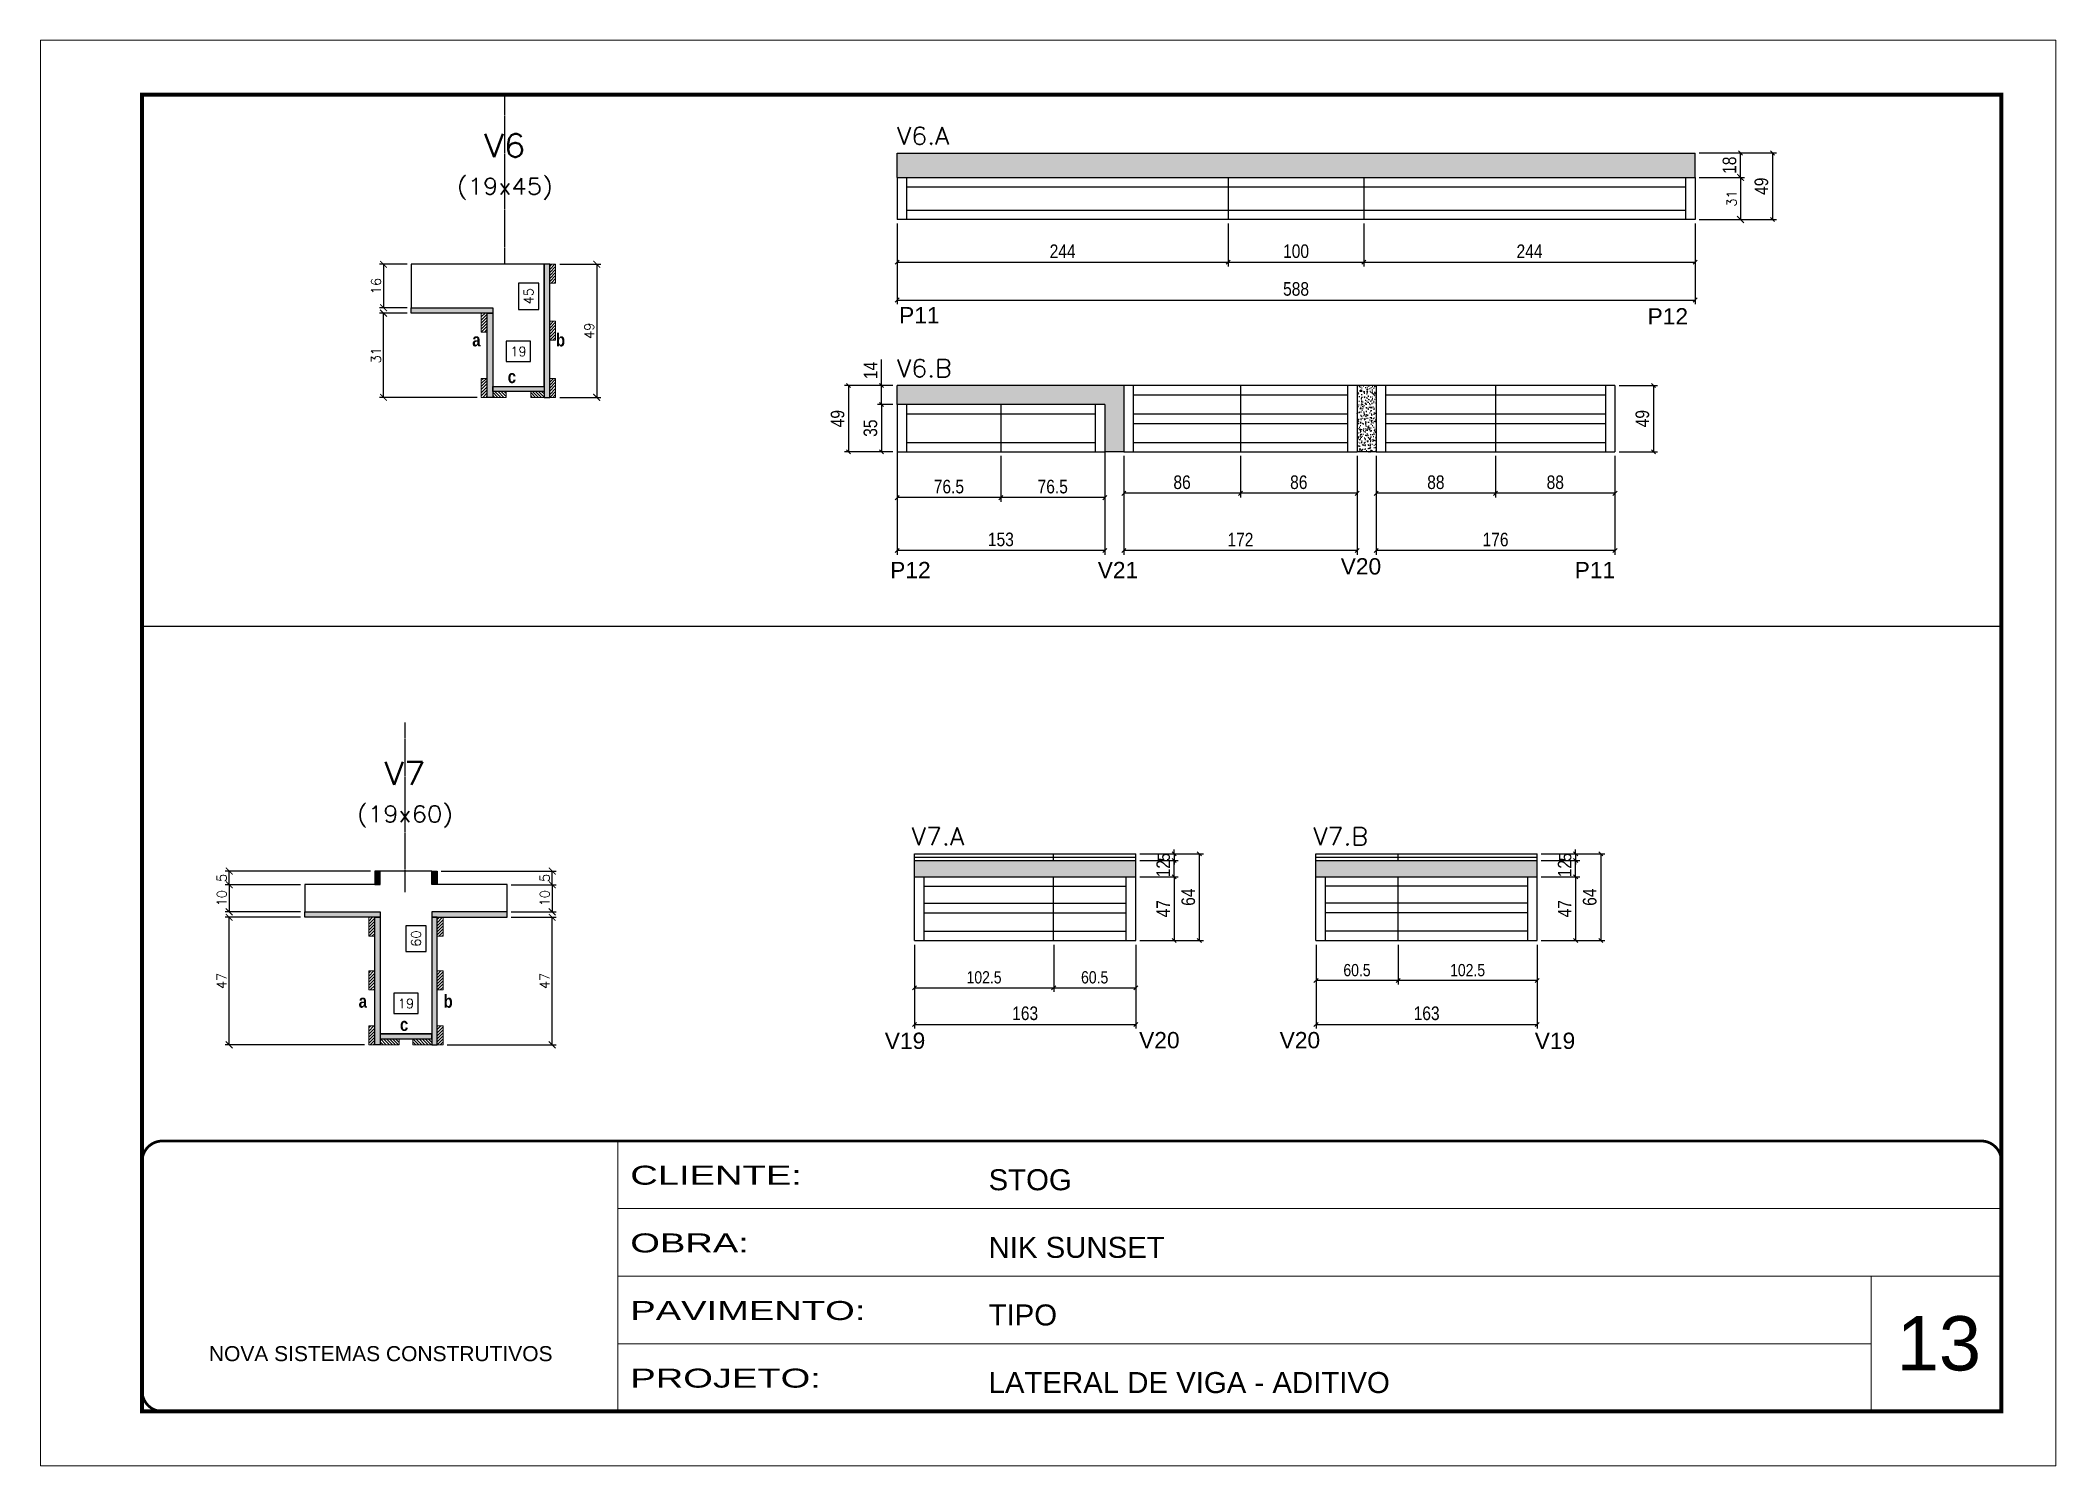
# Model space of a CAD drawing. Extents: x -10448 to -1189, y -11772 to 17235.
# Drawn here: x -10448 to -8963, y 12349 to 13399 of the extents above; entities that cross this region are included whole.
import ezdxf
from ezdxf.enums import TextEntityAlignment as Align

# ---------------------------------------------------------------- set-up
doc = ezdxf.new("R2010")
doc.units = 0
for name, pattern in [('CONTINUO', [0]), ('DASHED', [0.75, 0.5, -0.25]), ('HIDDEN', [0.375, 0.25, -0.125])]:
    doc.linetypes.add(name, pattern=pattern)
for name, color, linetype in [('5', 5, 'Continuous'), ('COTA', 241, 'Continuous'), ('Cota Seção (2x)', 4, 'Continuous'), ('detalhes', 4, 'Continuous'), ('Painéis', 200, 'Continuous'), ('SARR_2.2x7', 40, 'Continuous'), ('SARR_EDITAR', 141, 'Continuous'), ('Texto de Titulo', 7, 'Continuous'), ('Texto Qtd Sarr', 242, 'Continuous')]:
    doc.layers.add(name, color=color, linetype=linetype)
for name, color, linetype, lineweight in [('CARIMBO', 255, 'Continuous', 9), ('CONCRETO', 251, 'Continuous', 25), ('Folhas', 255, 'Continuous', 9), ('Hachura', 251, 'Continuous', 9), ('Madeira', 126, 'Continuous', 18), ('SARRAFO DE PRESSAO', 251, 'DASHED', 9), ('Texto Seção', 7, 'Continuous', 15)]:
    doc.layers.add(name, color=color, linetype=linetype, lineweight=lineweight)
doc.styles.add('ARIAL', font='arial.ttf')
doc.styles.add('COTA TECNICA', font='techl___.ttf', dxfattribs={"height": 10})
doc.styles.add('COTA TECNICA-50', font='techl___.ttf', dxfattribs={"height": 9})
doc.styles.add('REGUA-120', font='ROMANS.shx', dxfattribs={"height": 15})
doc.styles.add('Romans', font='romans.shx')
doc.styles.get("Standard").update_dxf_attribs({"font": 'arial.ttf'})
doc.styles.add('TECNICA', font='techb___.ttf', dxfattribs={"height": 10})
doc.styles.add('Tecnologia', font='')
doc.styles.get('Tecnologia').set_extended_font_data('Forgotten Futurist')
doc.dimstyles.new('COTA PAINEL-50', dxfattribs={"dimtxt": 9, "dimasz": 3, "dimexe": 3, "dimexo": 3, "dimgap": 3, "dimtad": 1, "dimdec": 1, "dimzin": 12, "dimdsep": 46, "dimtxsty": 'COTA TECNICA-50', "dimblk1": 'OBLIQUE', "dimblk2": 'OBLIQUE', "dimsah": 1, "dimcen": 0.9, "dimclrd": 4, "dimclre": 4, "dimclrt": 240, "dimadec": 1, "dimazin": 3, "dimtfac": 1, "dimtdec": 1, "dimtmove": 0, "dimatfit": 3, "dimfxl": 1, "dimtolj": 1, "dimtzin": 12, "dimarcsym": 0})
doc.dimstyles.new('Cota Paínel', dxfattribs={"dimtxt": 7, "dimasz": 5, "dimexe": 3, "dimexo": 3, "dimgap": 3, "dimtad": 1, "dimdec": 1, "dimzin": 12, "dimdsep": 46, "dimtxsty": 'Romans', "dimblk": 'ARCHTICK', "dimcen": 0, "dimclrd": 4, "dimclre": 4, "dimclrt": 1, "dimadec": 1, "dimazin": 3, "dimtfac": 1, "dimtdec": 1, "dimtmove": 0, "dimatfit": 3, "dimldrblk": 'OBLIQUE', "dimfxl": 1, "dimtolj": 1, "dimtzin": 12, "dimarcsym": 0})
doc.dimstyles.new('Cota Seção (2x)', dxfattribs={"dimtxt": 7, "dimasz": 5, "dimexe": 3, "dimexo": 3, "dimgap": 2, "dimtad": 3, "dimdec": 1, "dimlfac": 0.5, "dimzin": 12, "dimdsep": 46, "dimtxsty": 'Romans', "dimblk": 'ARCHTICK', "dimcen": 0, "dimclrd": 4, "dimclre": 4, "dimclrt": 1, "dimadec": 1, "dimazin": 3, "dimtfac": 1, "dimtdec": 1, "dimtmove": 0, "dimatfit": 3, "dimldrblk": 'OBLIQUE', "dimfxl": 1, "dimtolj": 1, "dimtzin": 12, "dimarcsym": 0})
doc.dimstyles.new('Cota Seção interna', dxfattribs={"dimtxt": 7, "dimasz": 6, "dimexe": 0.18, "dimexo": 2, "dimgap": -4, "dimtad": 3, "dimdec": 1, "dimlfac": 0.5, "dimzin": 12, "dimdsep": 46, "dimtxsty": 'Romans', "dimblk": 'ARCHTICK', "dimcen": 0.09, "dimse1": 1, "dimse2": 1, "dimsd1": 1, "dimsd2": 1, "dimclrd": 180, "dimclre": 5, "dimclrt": 1, "dimadec": 0, "dimazin": 3, "dimtfac": 1, "dimtdec": 1, "dimtofl": 0, "dimtmove": 0, "dimatfit": 3, "dimldrblk": 'ARCHTICK', "dimfxl": 1, "dimtolj": 1, "dimtzin": 0, "dimarcsym": 0})
doc.dimstyles.new('PAINEL', dxfattribs={"dimtxt": 10, "dimasz": 3, "dimexe": 3, "dimexo": 3, "dimgap": 3, "dimtad": 1, "dimdec": 1, "dimzin": 12, "dimdsep": 46, "dimtxsty": 'COTA TECNICA', "dimblk1": 'OBLIQUE', "dimblk2": 'OBLIQUE', "dimsah": 1, "dimcen": 0.9, "dimclrd": 4, "dimclre": 4, "dimclrt": 240, "dimadec": 1, "dimazin": 3, "dimtfac": 1, "dimtdec": 1, "dimtmove": 0, "dimatfit": 3, "dimfxl": 1, "dimtolj": 1, "dimtzin": 12, "dimarcsym": 0})
pattern_1 = [(50, (-142652.7827, -18275.085), (5.46554007, -0.47817257), [0.5715, -6.2865]), (355, (-142652.7827, -18275.085), (-1.05730264, 5.73170536), [0.4572, -5.02921753]), (100.4514447, (-142652.327, -18275.125), (4.40823741, 5.25353256), [0.48570026, -5.34270734]), (46.1842, (-142652.783, -18273.561), (8.13237123, -1.26126984), [0.85725, -9.42975]), (96.6355576, (-142652.105, -18273.666), (7.122124, 7.42278374), [0.7285507, -8.01406824]), (351.184151, (-142652.783, -18273.561), (7.122124, 7.42278374), [0.685799, -7.54379196]), (21, (-142652.0207, -18273.942), (4.54843174, -3.06795595), [0.5715, -6.2865]), (326, (-142652.0207, -18273.942), (1.85406085, 5.52563898), [0.4572, -5.0292]), (71.451445, (-142651.6417, -18274.1976), (6.40249258, 2.45768307), [0.48570026, -5.34269813]), (37.5, (-142652.7827, -18275.085), (0.092658098, 2.536651166), [0, -4.96824, 0, -5.1054, 0, -5.04825]), (7.5, (-142652.7827, -18275.085), (2.004589875, 3.005417245), [0, -2.91084, 0, -4.85394, 0, -1.92405]), (327.5, (-142654.482, -18275.085), (4.067717855, -0.17186232), [0, -1.905, 0, -5.9436, 0, -7.8867]), (317.5, (-142655.244, -18275.085), (4.44387544, 0.76279473), [0, -2.4765, 0, -3.94716, 0, -5.6007])]
pattern_2 = [(45, (-1815.718, 36187.6738), (-1.12253202, 1.12253202), [])]
pattern_3 = [(45, (-1898.6246, 35713.1516), (-1.12253202, 1.12253202), [])]
pattern_4 = [(45, (-1898.6246, 35710.703), (-1.12253202, 1.12253202), [])]
pattern_5 = [(45, (-1898.6246, 35751.1749), (-1.12253202, 1.12253202), [])]

msp = doc.modelspace()

# ---------------------------------------------------------------- texts
at = {"layer": '5', "linetype": 'Continuous'}
for s, rotation, p in [('P11', 0.00004, (-9815.48, 13190.01)), ('P12', 0.00004, (-9264, 13189.18)), ('P12', 359.99996, (-9822.07, 13002.27)), ('V21', 359.99996, (-9669.14, 13002.27)), ('V20', 359.99996, (-9490.11, 13005.02)), ('P11', 359.99996, (-9317.71, 13002.27)), ('V19', 0.00004, (-9826.04, 12655.5)), ('V20', 359.99996, (-9638.65, 12655.98)), ('V20', 0.00004, (-9535.1, 12655.98)), ('V19', 359.99996, (-9347.13, 12655.5))]:
    msp.add_text(s, height=12, rotation=rotation, dxfattribs=at).set_placement(p)
at = {"layer": 'CARIMBO', "style": 'ARIAL'}
msp.add_text('13', height=40, dxfattribs=at).set_placement((-9080.42, 12418.65))
at = {"layer": 'detalhes', "style": 'TECNICA'}
for s, p in [('a', (-10130.01, 13173.04)), ('b', (-10068.33, 13173.03)), ('c', (-10103.88, 13146)), ('a', (-10213.7, 12685.87)), ('b', (-10151.15, 12685.86)), ('c', (-10183.27, 12668.77))]:
    msp.add_text(s, height=9.6, dxfattribs=at).set_placement(p)
at = {"layer": 'Texto Seção', "style": 'REGUA-120', "width": 1.05}
for s, p in [('V6.A', (-9817.01, 13321.64)), ('V6.B', (-9817.01, 13150.47)), ('V7.A', (-9806.12, 12805.52)), ('V7.B', (-9510.32, 12805.52))]:
    msp.add_text(s, height=13, dxfattribs=at).set_placement(p)

# ---------------------------------------------------------------- blocks, each defined once
blk = doc.blocks.new('9999999999')
at = {"color": 30, "linetype": 'CONTINUO'}
for p, q in [((98564.6, 34230.2), (98564.6, 34429.4)), ((98564.6, 34379.6), (99584, 34379.6)), ((98564.6, 34329.8), (99488, 34329.8)), ((99584, 34329.8), (99488, 34329.8)), ((99488, 34329.8), (99488, 34230.2)), ((98564.6, 34280), (99488, 34280))]:
    blk.add_line(p, q, dxfattribs=at)
at = {"color": 30, "linetype": 'CONTINUO', "const_width": 2}
blk.add_lwpolyline([(99584, 34230.2), (99584, 34414.4, 0.414214), (99569, 34429.4), (98229, 34429.4, 0.414214), (98214, 34414.4), (98214, 34245.2, 0.414214), (98229, 34230.2), (99584, 34230.2)], format="xyb", dxfattribs=at)
at = {"layer": 'Folhas'}
blk.add_lwpolyline([(98139, 34190.2), (99624, 34190.2), (99624, 35240.2), (98139, 35240.2)], close=True, dxfattribs=at)
at = {"layer": 'Folhas', "color": 30, "const_width": 3}
blk.add_lwpolyline([(98214, 34230.2), (99584, 34230.2), (99584, 35200.2), (98214, 35200.2)], close=True, dxfattribs=at)
at = {"color": 7, "linetype": 'Continuous', "ltscale": 5, "style": 'ARIAL'}
for s, height, p in [('STOG', 15.48, (98837.7, 34393.1)), ('NIK SUNSET', 15.48, (98837.7, 34343.3)), ('TIPO', 15.48, (98837.7, 34293.5)), ('NOVA SISTEMAS CONSTRUTIVOS', 11.059, (98263.2, 34267.2)), ('LATERAL DE VIGA - ADITIVO', 15.483, (98837.7, 34243.7))]:
    blk.add_text(s, height=height, dxfattribs=at).set_placement(p)
at = {"layer": 'Folhas', "color": 7, "style": 'Tecnologia', "width": 1.5}
for s, p in [('CLIENTE:', (98573.7, 34397.2)), ('OBRA:', (98573.7, 34347.3)), ('PAVIMENTO:', (98573.7, 34297.5)), ('PROJETO:', (98573.7, 34247.7))]:
    blk.add_text(s, height=14, dxfattribs=at).set_placement(p)
blk = doc.blocks.new('titulo1')
at = {"layer": 'Defpoints', "color": 252, "linetype": 'HIDDEN', "ltscale": 2}
blk.add_line((0, 0), (0, 125), dxfattribs=at)
at = {"layer": 'Defpoints', "style": 'Romans', "oblique": 15}
blk.add_attdef('FOLHA', text='', height=10, dxfattribs=at).set_placement((0, 15.6), align=Align.MIDDLE_CENTER)
at = {"layer": 'Texto Qtd Sarr', "color": 3, "style": 'Romans', "oblique": 15}
for tag, height, p in [('TITULO', 17, (0, 71.4)), ('SEÇÃO', 12, (0, 41.5))]:
    blk.add_attdef(tag, text='', height=height, dxfattribs=at).set_placement(p, align=Align.MIDDLE_CENTER)
blk = doc.blocks.new('_ArchTick')
at = {"color": 0, "linetype": 'ByBlock', "const_width": 0.15}
blk.add_lwpolyline([(-0.5, -0.5), (0.5, 0.5)], dxfattribs=at)
blk = doc.blocks.new('*D278')
at = {"layer": 'COTA', "color": 4, "lineweight": -2, "transparency": 16777216}
for p, q in [((-10178, 13233.5), (-10198.4, 13233.5)), ((-10195.4, 13233.5), (-10195.4, 13201.5)), ((-10178, 13201.5), (-10198.4, 13201.5))]:
    blk.add_line(p, q, dxfattribs=at)
at = {"layer": 'Defpoints', "color": 0, "transparency": 16777216}
for p in [(-10175, 13233.5), (-10195.4, 13201.5), (-10175, 13201.5)]:
    blk.add_point(p, dxfattribs=at)
at = {"layer": 'COTA', "color": 4, "lineweight": -2, "transparency": 16777216, "xscale": 5, "yscale": 5, "zscale": 5}
for p, rotation in [((-10195.4, 13233.5), 90), ((-10195.4, 13201.5), 270)]:
    blk.add_blockref('_ArchTick', p, dxfattribs=dict(at, rotation=rotation))
at = {"layer": 'COTA', "color": 1, "transparency": 16777216, "insert": (-10200.9, 13217.5), "char_height": 7, "attachment_point": 5, "rotation": 90, "style": 'Romans'}
blk.add_mtext('\\A1;16', dxfattribs=at)
blk = doc.blocks.new('_Oblique')
at = {"color": 0, "linetype": 'ByBlock', "lineweight": -2}
blk.add_line((-0.5, -0.5), (0.5, 0.5), dxfattribs=at)
blk = doc.blocks.new('*D269')
at = {"layer": 'COTA', "color": 4, "lineweight": -2, "transparency": 16777216}
for p, q in [((-10178, 13197.5), (-10198.4, 13197.5)), ((-10195.4, 13135.5), (-10195.4, 13197.5)), ((-10126.4, 13135.5), (-10198.4, 13135.5))]:
    blk.add_line(p, q, dxfattribs=at)
at = {"layer": 'Defpoints', "color": 0, "transparency": 16777216}
for p in [(-10195.4, 13197.5), (-10175, 13197.5), (-10123.4, 13135.5)]:
    blk.add_point(p, dxfattribs=at)
at = {"layer": 'COTA', "color": 4, "lineweight": -2, "transparency": 16777216, "xscale": 5, "yscale": 5, "zscale": 5}
for p, rotation in [((-10195.4, 13197.5), 90), ((-10195.4, 13135.5), 270)]:
    blk.add_blockref('_ArchTick', p, dxfattribs=dict(at, rotation=rotation))
at = {"layer": 'COTA', "color": 1, "transparency": 16777216, "insert": (-10200.9, 13166.5), "char_height": 7, "attachment_point": 5, "rotation": 90, "style": 'Romans'}
blk.add_mtext('\\A1;31', dxfattribs=at)
blk = doc.blocks.new('*D270')
at = {"layer": 'Cota Seção (2x)', "color": 180, "lineweight": -2, "transparency": 16777216}
for p, q in [((-10081, 13219.6), (-10096, 13219.6)), ((-10096, 13219.6), (-10096, 13200.3)), ((-10081, 13200.3), (-10081, 13219.6)), ((-10096, 13200.3), (-10081, 13200.3))]:
    blk.add_line(p, q, dxfattribs=at)
at = {"layer": 'Defpoints', "color": 0, "transparency": 16777216}
for p in [(-10115, 13233.5), (-10077, 13233.5), (-10115, 13143.5)]:
    blk.add_point(p, dxfattribs=at)
at = {"layer": 'Cota Seção (2x)', "color": 1, "transparency": 16777216, "insert": (-10088.5, 13210), "char_height": 7, "attachment_point": 5, "rotation": 90, "style": 'Romans'}
blk.add_mtext('\\A1;45', dxfattribs=at)
blk = doc.blocks.new('*D271')
at = {"layer": 'COTA', "color": 4, "lineweight": -2, "transparency": 16777216}
for p, q in [((-10065.6, 13233.5), (-10035.3, 13233.5)), ((-10038.3, 13233.5), (-10038.3, 13135.5)), ((-10065.6, 13135.5), (-10035.3, 13135.5))]:
    blk.add_line(p, q, dxfattribs=at)
at = {"layer": 'Defpoints', "color": 0, "transparency": 16777216}
for p in [(-10068.6, 13233.5), (-10068.6, 13135.5), (-10038.3, 13135.5)]:
    blk.add_point(p, dxfattribs=at)
at = {"layer": 'COTA', "color": 4, "lineweight": -2, "transparency": 16777216, "xscale": 5, "yscale": 5, "zscale": 5}
for p, rotation in [((-10038.3, 13233.5), 90), ((-10038.3, 13135.5), 270)]:
    blk.add_blockref('_ArchTick', p, dxfattribs=dict(at, rotation=rotation))
at = {"layer": 'COTA', "color": 1, "transparency": 16777216, "insert": (-10043.8, 13184.5), "char_height": 7, "attachment_point": 5, "rotation": 90, "style": 'Romans'}
blk.add_mtext('\\A1;49', dxfattribs=at)
blk = doc.blocks.new('*D272')
at = {"layer": 'COTA', "color": 4, "lineweight": -2, "transparency": 16777216}
for p, q in [((-9226, 13297.5), (-9192.5, 13297.5)), ((-9195.5, 13297.5), (-9195.5, 13266.5)), ((-9226, 13266.5), (-9192.5, 13266.5))]:
    blk.add_line(p, q, dxfattribs=at)
at = {"layer": 'Defpoints', "color": 0, "transparency": 16777216}
for p in [(-9229, 13297.5), (-9229, 13266.5), (-9195.5, 13266.5)]:
    blk.add_point(p, dxfattribs=at)
at = {"layer": 'COTA', "color": 4, "lineweight": -2, "transparency": 16777216, "xscale": 5, "yscale": 5, "zscale": 5}
for p, rotation in [((-9195.5, 13297.5), 90), ((-9195.5, 13266.5), 270)]:
    blk.add_blockref('_ArchTick', p, dxfattribs=dict(at, rotation=rotation))
at = {"layer": 'COTA', "color": 1, "transparency": 16777216, "insert": (-9202, 13282), "char_height": 7, "attachment_point": 5, "rotation": 90, "style": 'Romans'}
blk.add_mtext('\\A1;31', dxfattribs=at)
blk = doc.blocks.new('*D282')
at = {"layer": 'COTA', "color": 4, "linetype": 'ByBlock', "lineweight": -2, "transparency": 16777216}
for p, q in [((-9817, 13263.5), (-9817, 13232)), ((-9573, 13263.5), (-9573, 13232)), ((-9817, 13235), (-9573, 13235))]:
    blk.add_line(p, q, dxfattribs=at)
at = {"layer": 'Defpoints', "color": 0, "linetype": 'ByBlock', "transparency": 16777216}
for p in [(-9817, 13266.5), (-9573, 13266.5), (-9573, 13235)]:
    blk.add_point(p, dxfattribs=at)
at = {"layer": 'COTA', "color": 4, "linetype": 'ByBlock', "lineweight": -2, "transparency": 16777216, "xscale": 3, "yscale": 3, "zscale": 3, "rotation": 180}
blk.add_blockref('_Oblique', (-9817, 13235), dxfattribs=at)
at = {"layer": 'COTA', "color": 4, "linetype": 'ByBlock', "lineweight": -2, "transparency": 16777216, "xscale": 3, "yscale": 3, "zscale": 3}
blk.add_blockref('_Oblique', (-9573, 13235), dxfattribs=at)
at = {"layer": 'COTA', "color": 240, "linetype": 'ByBlock', "transparency": 16777216, "insert": (-9695, 13243.1), "char_height": 10, "attachment_point": 5, "style": 'COTA TECNICA'}
blk.add_mtext('\\A1;244', dxfattribs=at)
blk = doc.blocks.new('*D283')
at = {"layer": 'COTA', "color": 4, "linetype": 'ByBlock', "lineweight": -2, "transparency": 16777216}
for p, q in [((-9573, 13263.5), (-9573, 13232)), ((-9473, 13263.5), (-9473, 13232)), ((-9573, 13235), (-9473, 13235))]:
    blk.add_line(p, q, dxfattribs=at)
at = {"layer": 'Defpoints', "color": 0, "linetype": 'ByBlock', "transparency": 16777216}
for p in [(-9573, 13266.5), (-9473, 13266.5), (-9473, 13235)]:
    blk.add_point(p, dxfattribs=at)
at = {"layer": 'COTA', "color": 4, "linetype": 'ByBlock', "lineweight": -2, "transparency": 16777216, "xscale": 3, "yscale": 3, "zscale": 3, "rotation": 180}
blk.add_blockref('_Oblique', (-9573, 13235), dxfattribs=at)
at = {"layer": 'COTA', "color": 4, "linetype": 'ByBlock', "lineweight": -2, "transparency": 16777216, "xscale": 3, "yscale": 3, "zscale": 3}
blk.add_blockref('_Oblique', (-9473, 13235), dxfattribs=at)
at = {"layer": 'COTA', "color": 240, "linetype": 'ByBlock', "transparency": 16777216, "insert": (-9523, 13243.1), "char_height": 10, "attachment_point": 5, "style": 'COTA TECNICA'}
blk.add_mtext('\\A1;100', dxfattribs=at)
blk = doc.blocks.new('*D284')
at = {"layer": 'COTA', "color": 4, "linetype": 'ByBlock', "lineweight": -2, "transparency": 16777216}
for p, q in [((-9473, 13263.5), (-9473, 13232)), ((-9229, 13263.5), (-9229, 13232)), ((-9473, 13235), (-9229, 13235))]:
    blk.add_line(p, q, dxfattribs=at)
at = {"layer": 'Defpoints', "color": 0, "linetype": 'ByBlock', "transparency": 16777216}
for p in [(-9473, 13266.5), (-9229, 13266.5), (-9229, 13235)]:
    blk.add_point(p, dxfattribs=at)
at = {"layer": 'COTA', "color": 4, "linetype": 'ByBlock', "lineweight": -2, "transparency": 16777216, "xscale": 3, "yscale": 3, "zscale": 3, "rotation": 180}
blk.add_blockref('_Oblique', (-9473, 13235), dxfattribs=at)
at = {"layer": 'COTA', "color": 4, "linetype": 'ByBlock', "lineweight": -2, "transparency": 16777216, "xscale": 3, "yscale": 3, "zscale": 3}
blk.add_blockref('_Oblique', (-9229, 13235), dxfattribs=at)
at = {"layer": 'COTA', "color": 240, "linetype": 'ByBlock', "transparency": 16777216, "insert": (-9351, 13243.1), "char_height": 10, "attachment_point": 5, "style": 'COTA TECNICA'}
blk.add_mtext('\\A1;244', dxfattribs=at)
blk = doc.blocks.new('*D273')
at = {"layer": 'COTA', "color": 4, "linetype": 'ByBlock', "lineweight": -2, "transparency": 16777216}
for p, q in [((-9817, 13248.5), (-9817, 13204.2)), ((-9229, 13248.5), (-9229, 13204.2)), ((-9817, 13207.2), (-9229, 13207.2))]:
    blk.add_line(p, q, dxfattribs=at)
at = {"layer": 'Defpoints', "color": 0, "linetype": 'ByBlock', "transparency": 16777216}
for p in [(-9817, 13251.5), (-9229, 13251.5), (-9229, 13207.2)]:
    blk.add_point(p, dxfattribs=at)
at = {"layer": 'COTA', "color": 4, "linetype": 'ByBlock', "lineweight": -2, "transparency": 16777216, "xscale": 3, "yscale": 3, "zscale": 3, "rotation": 180}
blk.add_blockref('_Oblique', (-9817, 13207.2), dxfattribs=at)
at = {"layer": 'COTA', "color": 4, "linetype": 'ByBlock', "lineweight": -2, "transparency": 16777216, "xscale": 3, "yscale": 3, "zscale": 3}
blk.add_blockref('_Oblique', (-9229, 13207.2), dxfattribs=at)
at = {"layer": 'COTA', "color": 240, "linetype": 'ByBlock', "transparency": 16777216, "insert": (-9523, 13215.3), "char_height": 10, "attachment_point": 5, "style": 'COTA TECNICA'}
blk.add_mtext('\\A1;588', dxfattribs=at)
blk = doc.blocks.new('*D285')
at = {"layer": 'COTA', "color": 4, "linetype": 'ByBlock', "lineweight": -2, "transparency": 16777216}
for p, q in [((-9226, 13315.5), (-9192.5, 13315.5)), ((-9195.5, 13297.5), (-9195.5, 13315.5)), ((-9226, 13297.5), (-9192.5, 13297.5))]:
    blk.add_line(p, q, dxfattribs=at)
at = {"layer": 'Defpoints', "color": 0, "linetype": 'ByBlock', "transparency": 16777216}
for p in [(-9229, 13315.5), (-9195.5, 13315.5), (-9229, 13297.5)]:
    blk.add_point(p, dxfattribs=at)
at = {"layer": 'COTA', "color": 4, "linetype": 'ByBlock', "lineweight": -2, "transparency": 16777216, "xscale": 3, "yscale": 3, "zscale": 3}
for p, rotation in [((-9195.5, 13315.5), 90), ((-9195.5, 13297.5), 270)]:
    blk.add_blockref('_Oblique', p, dxfattribs=dict(at, rotation=rotation))
at = {"layer": 'COTA', "color": 240, "linetype": 'ByBlock', "transparency": 16777216, "insert": (-9203.6, 13306.5), "char_height": 10, "attachment_point": 5, "rotation": 90, "style": 'COTA TECNICA'}
blk.add_mtext('\\A1;18', dxfattribs=at)
blk = doc.blocks.new('*D274')
at = {"layer": 'COTA', "color": 4, "linetype": 'ByBlock', "lineweight": -2, "transparency": 16777216}
for p, q in [((-9226, 13315.5), (-9169, 13315.5)), ((-9172, 13315.5), (-9172, 13266.5)), ((-9226, 13266.5), (-9169, 13266.5))]:
    blk.add_line(p, q, dxfattribs=at)
at = {"layer": 'Defpoints', "color": 0, "linetype": 'ByBlock', "transparency": 16777216}
for p in [(-9229, 13315.5), (-9229, 13266.5), (-9172, 13266.5)]:
    blk.add_point(p, dxfattribs=at)
at = {"layer": 'COTA', "color": 4, "linetype": 'ByBlock', "lineweight": -2, "transparency": 16777216, "xscale": 3, "yscale": 3, "zscale": 3}
for p, rotation in [((-9172, 13315.5), 90), ((-9172, 13266.5), 270)]:
    blk.add_blockref('_Oblique', p, dxfattribs=dict(at, rotation=rotation))
at = {"layer": 'COTA', "color": 240, "linetype": 'ByBlock', "transparency": 16777216, "insert": (-9180.1, 13291), "char_height": 10, "attachment_point": 5, "rotation": 90, "style": 'COTA TECNICA'}
blk.add_mtext('\\A1;49', dxfattribs=at)
blk = doc.blocks.new('*D286')
at = {"layer": 'COTA', "color": 4, "linetype": 'ByBlock', "lineweight": -2, "transparency": 16777216}
for p, q in [((-9376, 13092.3), (-9376, 13061.8)), ((-9288, 13092.3), (-9288, 13061.8)), ((-9288, 13064.8), (-9376, 13064.8))]:
    blk.add_line(p, q, dxfattribs=at)
at = {"layer": 'Defpoints', "color": 0, "linetype": 'ByBlock', "transparency": 16777216}
for p in [(-9376, 13095.3), (-9288, 13095.3), (-9376, 13064.8)]:
    blk.add_point(p, dxfattribs=at)
at = {"layer": 'COTA', "color": 4, "linetype": 'ByBlock', "lineweight": -2, "transparency": 16777216, "xscale": 3, "yscale": 3, "zscale": 3, "rotation": 180}
blk.add_blockref('_Oblique', (-9376, 13064.8), dxfattribs=at)
at = {"layer": 'COTA', "color": 4, "linetype": 'ByBlock', "lineweight": -2, "transparency": 16777216, "xscale": 3, "yscale": 3, "zscale": 3}
blk.add_blockref('_Oblique', (-9288, 13064.8), dxfattribs=at)
at = {"layer": 'COTA', "color": 240, "linetype": 'ByBlock', "transparency": 16777216, "insert": (-9332, 13072.9), "char_height": 10, "attachment_point": 5, "style": 'COTA TECNICA'}
blk.add_mtext('\\A1;88', dxfattribs=at)
blk = doc.blocks.new('*D287')
at = {"layer": 'COTA', "color": 4, "linetype": 'ByBlock', "lineweight": -2, "transparency": 16777216}
for p, q in [((-9464, 13092.3), (-9464, 13061.8)), ((-9376, 13092.3), (-9376, 13061.8)), ((-9376, 13064.8), (-9464, 13064.8))]:
    blk.add_line(p, q, dxfattribs=at)
at = {"layer": 'Defpoints', "color": 0, "linetype": 'ByBlock', "transparency": 16777216}
for p in [(-9464, 13095.3), (-9376, 13095.3), (-9464, 13064.8)]:
    blk.add_point(p, dxfattribs=at)
at = {"layer": 'COTA', "color": 4, "linetype": 'ByBlock', "lineweight": -2, "transparency": 16777216, "xscale": 3, "yscale": 3, "zscale": 3, "rotation": 180}
blk.add_blockref('_Oblique', (-9464, 13064.8), dxfattribs=at)
at = {"layer": 'COTA', "color": 4, "linetype": 'ByBlock', "lineweight": -2, "transparency": 16777216, "xscale": 3, "yscale": 3, "zscale": 3}
blk.add_blockref('_Oblique', (-9376, 13064.8), dxfattribs=at)
at = {"layer": 'COTA', "color": 240, "linetype": 'ByBlock', "transparency": 16777216, "insert": (-9420, 13072.9), "char_height": 10, "attachment_point": 5, "style": 'COTA TECNICA'}
blk.add_mtext('\\A1;88', dxfattribs=at)
blk = doc.blocks.new('*D275')
at = {"layer": 'COTA', "color": 4, "linetype": 'ByBlock', "lineweight": -2, "transparency": 16777216}
for p, q in [((-9464, 13077.3), (-9464, 13019.6)), ((-9288, 13077.3), (-9288, 13019.6)), ((-9288, 13022.6), (-9464, 13022.6))]:
    blk.add_line(p, q, dxfattribs=at)
at = {"layer": 'Defpoints', "color": 0, "linetype": 'ByBlock', "transparency": 16777216}
for p in [(-9464, 13080.3), (-9288, 13080.3), (-9464, 13022.6)]:
    blk.add_point(p, dxfattribs=at)
at = {"layer": 'COTA', "color": 4, "linetype": 'ByBlock', "lineweight": -2, "transparency": 16777216, "xscale": 3, "yscale": 3, "zscale": 3, "rotation": 180}
blk.add_blockref('_Oblique', (-9464, 13022.6), dxfattribs=at)
at = {"layer": 'COTA', "color": 4, "linetype": 'ByBlock', "lineweight": -2, "transparency": 16777216, "xscale": 3, "yscale": 3, "zscale": 3}
blk.add_blockref('_Oblique', (-9288, 13022.6), dxfattribs=at)
at = {"layer": 'COTA', "color": 240, "linetype": 'ByBlock', "transparency": 16777216, "insert": (-9376, 13030.7), "char_height": 10, "attachment_point": 5, "style": 'COTA TECNICA'}
blk.add_mtext('\\A1;176', dxfattribs=at)
blk = doc.blocks.new('*D288')
at = {"layer": 'COTA', "color": 4, "linetype": 'ByBlock', "lineweight": -2, "transparency": 16777216}
for p, q in [((-9740.5, 13092.3), (-9740.5, 13058.6)), ((-9664, 13092.3), (-9664, 13058.6)), ((-9664, 13061.6), (-9740.5, 13061.6))]:
    blk.add_line(p, q, dxfattribs=at)
at = {"layer": 'Defpoints', "color": 0, "linetype": 'ByBlock', "transparency": 16777216}
for p in [(-9740.5, 13095.3), (-9664, 13095.3), (-9740.5, 13061.6)]:
    blk.add_point(p, dxfattribs=at)
at = {"layer": 'COTA', "color": 4, "linetype": 'ByBlock', "lineweight": -2, "transparency": 16777216, "xscale": 3, "yscale": 3, "zscale": 3, "rotation": 180}
blk.add_blockref('_Oblique', (-9740.5, 13061.6), dxfattribs=at)
at = {"layer": 'COTA', "color": 4, "linetype": 'ByBlock', "lineweight": -2, "transparency": 16777216, "xscale": 3, "yscale": 3, "zscale": 3}
blk.add_blockref('_Oblique', (-9664, 13061.6), dxfattribs=at)
at = {"layer": 'COTA', "color": 240, "linetype": 'ByBlock', "transparency": 16777216, "insert": (-9702.3, 13069.7), "char_height": 10, "attachment_point": 5, "style": 'COTA TECNICA'}
blk.add_mtext('\\A1;76.5', dxfattribs=at)
blk = doc.blocks.new('*D289')
at = {"layer": 'COTA', "color": 4, "linetype": 'ByBlock', "lineweight": -2, "transparency": 16777216}
for p, q in [((-9817, 13092.3), (-9817, 13058.6)), ((-9740.5, 13092.3), (-9740.5, 13058.6)), ((-9740.5, 13061.6), (-9817, 13061.6))]:
    blk.add_line(p, q, dxfattribs=at)
at = {"layer": 'Defpoints', "color": 0, "linetype": 'ByBlock', "transparency": 16777216}
for p in [(-9817, 13095.3), (-9740.5, 13095.3), (-9817, 13061.6)]:
    blk.add_point(p, dxfattribs=at)
at = {"layer": 'COTA', "color": 4, "linetype": 'ByBlock', "lineweight": -2, "transparency": 16777216, "xscale": 3, "yscale": 3, "zscale": 3, "rotation": 180}
blk.add_blockref('_Oblique', (-9817, 13061.6), dxfattribs=at)
at = {"layer": 'COTA', "color": 4, "linetype": 'ByBlock', "lineweight": -2, "transparency": 16777216, "xscale": 3, "yscale": 3, "zscale": 3}
blk.add_blockref('_Oblique', (-9740.5, 13061.6), dxfattribs=at)
at = {"layer": 'COTA', "color": 240, "linetype": 'ByBlock', "transparency": 16777216, "insert": (-9778.8, 13069.7), "char_height": 10, "attachment_point": 5, "style": 'COTA TECNICA'}
blk.add_mtext('\\A1;76.5', dxfattribs=at)
blk = doc.blocks.new('*D276')
at = {"layer": 'COTA', "color": 4, "linetype": 'ByBlock', "lineweight": -2, "transparency": 16777216}
for p, q in [((-9817, 13097.3), (-9817, 13019.6)), ((-9664, 13097.3), (-9664, 13019.6)), ((-9664, 13022.6), (-9817, 13022.6))]:
    blk.add_line(p, q, dxfattribs=at)
at = {"layer": 'Defpoints', "color": 0, "linetype": 'ByBlock', "transparency": 16777216}
for p in [(-9817, 13100.3), (-9664, 13100.3), (-9817, 13022.6)]:
    blk.add_point(p, dxfattribs=at)
at = {"layer": 'COTA', "color": 4, "linetype": 'ByBlock', "lineweight": -2, "transparency": 16777216, "xscale": 3, "yscale": 3, "zscale": 3, "rotation": 180}
blk.add_blockref('_Oblique', (-9817, 13022.6), dxfattribs=at)
at = {"layer": 'COTA', "color": 4, "linetype": 'ByBlock', "lineweight": -2, "transparency": 16777216, "xscale": 3, "yscale": 3, "zscale": 3}
blk.add_blockref('_Oblique', (-9664, 13022.6), dxfattribs=at)
at = {"layer": 'COTA', "color": 240, "linetype": 'ByBlock', "transparency": 16777216, "insert": (-9740.5, 13030.8), "char_height": 10, "attachment_point": 5, "style": 'COTA TECNICA'}
blk.add_mtext('\\A1;153', dxfattribs=at)
blk = doc.blocks.new('*D290')
at = {"layer": 'COTA', "color": 4, "linetype": 'ByBlock', "lineweight": -2, "transparency": 16777216}
for p, q in [((-9820, 13130.3), (-9831.4, 13130.3)), ((-9828.4, 13130.3), (-9828.4, 13095.3)), ((-9820, 13095.3), (-9831.4, 13095.3))]:
    blk.add_line(p, q, dxfattribs=at)
at = {"layer": 'Defpoints', "color": 0, "linetype": 'ByBlock', "transparency": 16777216}
for p in [(-9817, 13130.3), (-9828.4, 13095.3), (-9817, 13095.3)]:
    blk.add_point(p, dxfattribs=at)
at = {"layer": 'COTA', "color": 4, "linetype": 'ByBlock', "lineweight": -2, "transparency": 16777216, "xscale": 3, "yscale": 3, "zscale": 3}
for p, rotation in [((-9828.4, 13130.3), 90), ((-9828.4, 13095.3), 270)]:
    blk.add_blockref('_Oblique', p, dxfattribs=dict(at, rotation=rotation))
at = {"layer": 'COTA', "color": 240, "linetype": 'ByBlock', "transparency": 16777216, "insert": (-9836.6, 13112.8), "char_height": 10, "attachment_point": 5, "rotation": 90, "style": 'COTA TECNICA'}
blk.add_mtext('\\A1;35', dxfattribs=at)
blk = doc.blocks.new('*D291')
at = {"layer": 'COTA', "color": 4, "linetype": 'ByBlock', "lineweight": -2, "transparency": 16777216}
for p, q in [((-9828.4, 13144.3), (-9828.4, 13163.4)), ((-9820, 13144.3), (-9831.4, 13144.3)), ((-9828.4, 13130.3), (-9828.4, 13144.3)), ((-9820, 13130.3), (-9831.4, 13130.3))]:
    blk.add_line(p, q, dxfattribs=at)
at = {"layer": 'Defpoints', "color": 0, "linetype": 'ByBlock', "transparency": 16777216}
for p in [(-9828.4, 13144.3), (-9817, 13144.3), (-9817, 13130.3)]:
    blk.add_point(p, dxfattribs=at)
at = {"layer": 'COTA', "color": 4, "linetype": 'ByBlock', "lineweight": -2, "transparency": 16777216, "xscale": 3, "yscale": 3, "zscale": 3}
for p, rotation in [((-9828.4, 13144.3), 90), ((-9828.4, 13130.3), 270)]:
    blk.add_blockref('_Oblique', p, dxfattribs=dict(at, rotation=rotation))
at = {"layer": 'COTA', "color": 240, "linetype": 'ByBlock', "transparency": 16777216, "insert": (-9836.5, 13155.3), "char_height": 10, "attachment_point": 5, "rotation": 90, "style": 'COTA TECNICA'}
blk.add_mtext('\\A1;14', dxfattribs=at)
blk = doc.blocks.new('*D277')
at = {"layer": 'COTA', "color": 4, "linetype": 'ByBlock', "lineweight": -2, "transparency": 16777216}
for p, q in [((-9820, 13144.3), (-9855.7, 13144.3)), ((-9852.7, 13144.3), (-9852.7, 13095.3)), ((-9820, 13095.3), (-9855.7, 13095.3))]:
    blk.add_line(p, q, dxfattribs=at)
at = {"layer": 'Defpoints', "color": 0, "linetype": 'ByBlock', "transparency": 16777216}
for p in [(-9817, 13144.3), (-9852.7, 13095.3), (-9817, 13095.3)]:
    blk.add_point(p, dxfattribs=at)
at = {"layer": 'COTA', "color": 4, "linetype": 'ByBlock', "lineweight": -2, "transparency": 16777216, "xscale": 3, "yscale": 3, "zscale": 3}
for p, rotation in [((-9852.7, 13144.3), 90), ((-9852.7, 13095.3), 270)]:
    blk.add_blockref('_Oblique', p, dxfattribs=dict(at, rotation=rotation))
at = {"layer": 'COTA', "color": 240, "linetype": 'ByBlock', "transparency": 16777216, "insert": (-9860.8, 13119.8), "char_height": 10, "attachment_point": 5, "rotation": 90, "style": 'COTA TECNICA'}
blk.add_mtext('\\A1;49', dxfattribs=at)
blk = doc.blocks.new('*D292')
at = {"layer": 'COTA', "color": 4, "linetype": 'ByBlock', "lineweight": -2, "transparency": 16777216}
for p, q in [((-9285, 13144.3), (-9256.7, 13144.3)), ((-9259.7, 13144.3), (-9259.7, 13095.3)), ((-9285, 13095.3), (-9256.7, 13095.3))]:
    blk.add_line(p, q, dxfattribs=at)
at = {"layer": 'Defpoints', "color": 0, "linetype": 'ByBlock', "transparency": 16777216}
for p in [(-9288, 13144.3), (-9288, 13095.3), (-9259.7, 13095.3)]:
    blk.add_point(p, dxfattribs=at)
at = {"layer": 'COTA', "color": 4, "linetype": 'ByBlock', "lineweight": -2, "transparency": 16777216, "xscale": 3, "yscale": 3, "zscale": 3}
for p, rotation in [((-9259.7, 13144.3), 90), ((-9259.7, 13095.3), 270)]:
    blk.add_blockref('_Oblique', p, dxfattribs=dict(at, rotation=rotation))
at = {"layer": 'COTA', "color": 240, "linetype": 'ByBlock', "transparency": 16777216, "insert": (-9267.8, 13119.8), "char_height": 10, "attachment_point": 5, "rotation": 90, "style": 'COTA TECNICA'}
blk.add_mtext('\\A1;49', dxfattribs=at)
blk = doc.blocks.new('*D279')
at = {"layer": 'COTA', "color": 4, "linetype": 'ByBlock', "lineweight": -2, "transparency": 16777216}
for p, q in [((-9564, 13092.3), (-9564, 13061.8)), ((-9478, 13092.3), (-9478, 13061.8)), ((-9478, 13064.8), (-9564, 13064.8))]:
    blk.add_line(p, q, dxfattribs=at)
at = {"layer": 'Defpoints', "color": 0, "linetype": 'ByBlock', "transparency": 16777216}
for p in [(-9564, 13095.3), (-9478, 13095.3), (-9564, 13064.8)]:
    blk.add_point(p, dxfattribs=at)
at = {"layer": 'COTA', "color": 4, "linetype": 'ByBlock', "lineweight": -2, "transparency": 16777216, "xscale": 3, "yscale": 3, "zscale": 3, "rotation": 180}
blk.add_blockref('_Oblique', (-9564, 13064.8), dxfattribs=at)
at = {"layer": 'COTA', "color": 4, "linetype": 'ByBlock', "lineweight": -2, "transparency": 16777216, "xscale": 3, "yscale": 3, "zscale": 3}
blk.add_blockref('_Oblique', (-9478, 13064.8), dxfattribs=at)
at = {"layer": 'COTA', "color": 240, "linetype": 'ByBlock', "transparency": 16777216, "insert": (-9521, 13072.9), "char_height": 10, "attachment_point": 5, "style": 'COTA TECNICA'}
blk.add_mtext('\\A1;86', dxfattribs=at)
blk = doc.blocks.new('*D280')
at = {"layer": 'COTA', "color": 4, "linetype": 'ByBlock', "lineweight": -2, "transparency": 16777216}
for p, q in [((-9650, 13092.3), (-9650, 13061.8)), ((-9564, 13092.3), (-9564, 13061.8)), ((-9564, 13064.8), (-9650, 13064.8))]:
    blk.add_line(p, q, dxfattribs=at)
at = {"layer": 'Defpoints', "color": 0, "linetype": 'ByBlock', "transparency": 16777216}
for p in [(-9650, 13095.3), (-9564, 13095.3), (-9650, 13064.8)]:
    blk.add_point(p, dxfattribs=at)
at = {"layer": 'COTA', "color": 4, "linetype": 'ByBlock', "lineweight": -2, "transparency": 16777216, "xscale": 3, "yscale": 3, "zscale": 3, "rotation": 180}
blk.add_blockref('_Oblique', (-9650, 13064.8), dxfattribs=at)
at = {"layer": 'COTA', "color": 4, "linetype": 'ByBlock', "lineweight": -2, "transparency": 16777216, "xscale": 3, "yscale": 3, "zscale": 3}
blk.add_blockref('_Oblique', (-9564, 13064.8), dxfattribs=at)
at = {"layer": 'COTA', "color": 240, "linetype": 'ByBlock', "transparency": 16777216, "insert": (-9607, 13072.9), "char_height": 10, "attachment_point": 5, "style": 'COTA TECNICA'}
blk.add_mtext('\\A1;86', dxfattribs=at)
blk = doc.blocks.new('*D268')
at = {"layer": 'COTA', "color": 4, "linetype": 'ByBlock', "lineweight": -2, "transparency": 16777216}
for p, q in [((-9650, 13077.3), (-9650, 13019.6)), ((-9478, 13077.3), (-9478, 13019.6)), ((-9478, 13022.6), (-9650, 13022.6))]:
    blk.add_line(p, q, dxfattribs=at)
at = {"layer": 'Defpoints', "color": 0, "linetype": 'ByBlock', "transparency": 16777216}
for p in [(-9650, 13080.3), (-9478, 13080.3), (-9650, 13022.6)]:
    blk.add_point(p, dxfattribs=at)
at = {"layer": 'COTA', "color": 4, "linetype": 'ByBlock', "lineweight": -2, "transparency": 16777216, "xscale": 3, "yscale": 3, "zscale": 3, "rotation": 180}
blk.add_blockref('_Oblique', (-9650, 13022.6), dxfattribs=at)
at = {"layer": 'COTA', "color": 4, "linetype": 'ByBlock', "lineweight": -2, "transparency": 16777216, "xscale": 3, "yscale": 3, "zscale": 3}
blk.add_blockref('_Oblique', (-9478, 13022.6), dxfattribs=at)
at = {"layer": 'COTA', "color": 240, "linetype": 'ByBlock', "transparency": 16777216, "insert": (-9564, 13030.7), "char_height": 10, "attachment_point": 5, "style": 'COTA TECNICA'}
blk.add_mtext('\\A1;172', dxfattribs=at)
blk = doc.blocks.new('*D281')
at = {"layer": 'Cota Seção (2x)', "color": 180, "lineweight": -2, "transparency": 16777216}
for p, q in [((-10087, 13176.8), (-10105, 13176.8)), ((-10105, 13176.8), (-10105, 13161.8)), ((-10087, 13161.8), (-10087, 13176.8)), ((-10105, 13161.8), (-10087, 13161.8))]:
    blk.add_line(p, q, dxfattribs=at)
at = {"layer": 'Defpoints', "color": 0, "transparency": 16777216}
for p in [(-10115, 13157.8), (-10115, 13143.5), (-10077, 13143.5)]:
    blk.add_point(p, dxfattribs=at)
at = {"layer": 'Cota Seção (2x)', "color": 1, "transparency": 16777216, "insert": (-10096, 13169.3), "char_height": 7, "attachment_point": 5, "style": 'Romans'}
blk.add_mtext('\\A1;19', dxfattribs=at)
blk = doc.blocks.new('*D299')
at = {"layer": 'COTA', "color": 4, "lineweight": -2, "transparency": 16777216}
for p, q in [((-10101.3, 12752.5), (-10068.1, 12752.5)), ((-10071.1, 12658.5), (-10071.1, 12752.5)), ((-10148.5, 12658.5), (-10068.1, 12658.5))]:
    blk.add_line(p, q, dxfattribs=at)
at = {"layer": 'Defpoints', "color": 0, "transparency": 16777216}
for p in [(-10104.3, 12752.5), (-10071.1, 12752.5), (-10151.5, 12658.5)]:
    blk.add_point(p, dxfattribs=at)
at = {"layer": 'COTA', "color": 4, "lineweight": -2, "transparency": 16777216, "xscale": 5, "yscale": 5, "zscale": 5}
for p, rotation in [((-10071.1, 12752.5), 90), ((-10071.1, 12658.5), 270)]:
    blk.add_blockref('_ArchTick', p, dxfattribs=dict(at, rotation=rotation))
at = {"layer": 'COTA', "color": 1, "transparency": 16777216, "insert": (-10076.6, 12705.5), "char_height": 7, "attachment_point": 5, "rotation": 90, "style": 'Romans'}
blk.add_mtext('\\A1;47', dxfattribs=at)
blk = doc.blocks.new('*D300')
at = {"layer": 'COTA', "color": 4, "lineweight": -2, "transparency": 16777216}
for p, q in [((-10101.3, 12776.5), (-10068.1, 12776.5)), ((-10071.1, 12776.5), (-10071.1, 12756.5)), ((-10101.3, 12756.5), (-10068.1, 12756.5))]:
    blk.add_line(p, q, dxfattribs=at)
at = {"layer": 'Defpoints', "color": 0, "transparency": 16777216}
for p in [(-10104.3, 12776.5), (-10104.3, 12756.5), (-10071.1, 12756.5)]:
    blk.add_point(p, dxfattribs=at)
at = {"layer": 'COTA', "color": 4, "lineweight": -2, "transparency": 16777216, "xscale": 5, "yscale": 5, "zscale": 5}
for p, rotation in [((-10071.1, 12776.5), 90), ((-10071.1, 12756.5), 270)]:
    blk.add_blockref('_ArchTick', p, dxfattribs=dict(at, rotation=rotation))
at = {"layer": 'COTA', "color": 1, "transparency": 16777216, "insert": (-10076.6, 12766.5), "char_height": 7, "attachment_point": 5, "rotation": 90, "style": 'Romans'}
blk.add_mtext('\\A1;10', dxfattribs=at)
blk = doc.blocks.new('*D301')
at = {"layer": 'COTA', "color": 4, "lineweight": -2, "transparency": 16777216}
for p, q in [((-10256.5, 12752.5), (-10312.1, 12752.5)), ((-10309.1, 12658.5), (-10309.1, 12752.5)), ((-10209.3, 12658.5), (-10312.1, 12658.5))]:
    blk.add_line(p, q, dxfattribs=at)
at = {"layer": 'Defpoints', "color": 0, "transparency": 16777216}
for p in [(-10309.1, 12752.5), (-10253.5, 12752.5), (-10206.3, 12658.5)]:
    blk.add_point(p, dxfattribs=at)
at = {"layer": 'COTA', "color": 4, "lineweight": -2, "transparency": 16777216, "xscale": 5, "yscale": 5, "zscale": 5}
for p, rotation in [((-10309.1, 12752.5), 90), ((-10309.1, 12658.5), 270)]:
    blk.add_blockref('_ArchTick', p, dxfattribs=dict(at, rotation=rotation))
at = {"layer": 'COTA', "color": 1, "transparency": 16777216, "insert": (-10314.6, 12705.5), "char_height": 7, "attachment_point": 5, "rotation": 90, "style": 'Romans'}
blk.add_mtext('\\A1;47', dxfattribs=at)
blk = doc.blocks.new('*D302')
at = {"layer": 'Cota Seção (2x)', "color": 180, "lineweight": -2, "transparency": 16777216}
for p, q in [((-10163.9, 12746.3), (-10178.9, 12746.3)), ((-10178.9, 12746.3), (-10178.9, 12727.3)), ((-10163.9, 12727.3), (-10163.9, 12746.3)), ((-10178.9, 12727.3), (-10163.9, 12727.3))]:
    blk.add_line(p, q, dxfattribs=at)
at = {"layer": 'Defpoints', "color": 0, "transparency": 16777216}
for p in [(-10159.9, 12786.5), (-10159.9, 12786.5), (-10159.9, 12666.5)]:
    blk.add_point(p, dxfattribs=at)
at = {"layer": 'Cota Seção (2x)', "color": 1, "transparency": 16777216, "insert": (-10171.4, 12736.8), "char_height": 7, "attachment_point": 5, "rotation": 90, "style": 'Romans'}
blk.add_mtext('\\A1;60', dxfattribs=at)
blk = doc.blocks.new('*D310')
at = {"layer": 'COTA', "color": 4, "lineweight": -2, "transparency": 16777216}
for p, q in [((-10256.5, 12776.5), (-10312.1, 12776.5)), ((-10309.1, 12776.5), (-10309.1, 12756.5)), ((-10256.5, 12756.5), (-10312.1, 12756.5))]:
    blk.add_line(p, q, dxfattribs=at)
at = {"layer": 'Defpoints', "color": 0, "transparency": 16777216}
for p in [(-10253.5, 12776.5), (-10309.1, 12756.5), (-10253.5, 12756.5)]:
    blk.add_point(p, dxfattribs=at)
at = {"layer": 'COTA', "color": 4, "lineweight": -2, "transparency": 16777216, "xscale": 5, "yscale": 5, "zscale": 5}
for p, rotation in [((-10309.1, 12776.5), 90), ((-10309.1, 12756.5), 270)]:
    blk.add_blockref('_ArchTick', p, dxfattribs=dict(at, rotation=rotation))
at = {"layer": 'COTA', "color": 1, "transparency": 16777216, "insert": (-10314.6, 12766.5), "char_height": 7, "attachment_point": 5, "rotation": 90, "style": 'Romans'}
blk.add_mtext('\\A1;10', dxfattribs=at)
blk = doc.blocks.new('*D311')
at = {"layer": 'COTA', "color": 4, "lineweight": -2, "transparency": 16777216}
for p, q in [((-10152.9, 12786.5), (-10068.1, 12786.5)), ((-10071.1, 12776.5), (-10071.1, 12786.5)), ((-10101.3, 12776.5), (-10068.1, 12776.5))]:
    blk.add_line(p, q, dxfattribs=at)
at = {"layer": 'Defpoints', "color": 0, "transparency": 16777216}
for p in [(-10155.9, 12786.5), (-10071.1, 12786.5), (-10104.3, 12776.5)]:
    blk.add_point(p, dxfattribs=at)
at = {"layer": 'COTA', "color": 4, "lineweight": -2, "transparency": 16777216, "xscale": 5, "yscale": 5, "zscale": 5}
for p, rotation in [((-10071.1, 12786.5), 90), ((-10071.1, 12776.5), 270)]:
    blk.add_blockref('_ArchTick', p, dxfattribs=dict(at, rotation=rotation))
at = {"layer": 'COTA', "color": 1, "transparency": 16777216, "insert": (-10076.6, 12781.5), "char_height": 7, "attachment_point": 5, "rotation": 90, "style": 'Romans'}
blk.add_mtext('\\A1;5', dxfattribs=at)
blk = doc.blocks.new('*D312')
at = {"layer": 'COTA', "color": 4, "lineweight": -2, "transparency": 16777216}
for p, q in [((-10204.9, 12786.5), (-10312.1, 12786.5)), ((-10309.1, 12776.5), (-10309.1, 12786.5)), ((-10256.5, 12776.5), (-10312.1, 12776.5))]:
    blk.add_line(p, q, dxfattribs=at)
at = {"layer": 'Defpoints', "color": 0, "transparency": 16777216}
for p in [(-10309.1, 12786.5), (-10201.9, 12786.5), (-10253.5, 12776.5)]:
    blk.add_point(p, dxfattribs=at)
at = {"layer": 'COTA', "color": 4, "lineweight": -2, "transparency": 16777216, "xscale": 5, "yscale": 5, "zscale": 5}
for p, rotation in [((-10309.1, 12786.5), 90), ((-10309.1, 12776.5), 270)]:
    blk.add_blockref('_ArchTick', p, dxfattribs=dict(at, rotation=rotation))
at = {"layer": 'COTA', "color": 1, "transparency": 16777216, "insert": (-10314.6, 12781.5), "char_height": 7, "attachment_point": 5, "rotation": 90, "style": 'Romans'}
blk.add_mtext('\\A1;5', dxfattribs=at)
blk = doc.blocks.new('*D313')
at = {"layer": 'COTA', "color": 4, "linetype": 'ByBlock', "lineweight": -2, "transparency": 16777216}
for p, q in [((-9804.1, 12732.3), (-9804.1, 12670.5)), ((-9641.1, 12732.3), (-9641.1, 12670.5)), ((-9804.1, 12673.5), (-9641.1, 12673.5))]:
    blk.add_line(p, q, dxfattribs=at)
at = {"layer": 'Defpoints', "color": 0, "linetype": 'ByBlock', "transparency": 16777216}
for p in [(-9804.1, 12735.3), (-9641.1, 12735.3), (-9641.1, 12673.5)]:
    blk.add_point(p, dxfattribs=at)
at = {"layer": 'COTA', "color": 4, "linetype": 'ByBlock', "lineweight": -2, "transparency": 16777216, "xscale": 3, "yscale": 3, "zscale": 3, "rotation": 180}
blk.add_blockref('_Oblique', (-9804.1, 12673.5), dxfattribs=at)
at = {"layer": 'COTA', "color": 4, "linetype": 'ByBlock', "lineweight": -2, "transparency": 16777216, "xscale": 3, "yscale": 3, "zscale": 3}
blk.add_blockref('_Oblique', (-9641.1, 12673.5), dxfattribs=at)
at = {"layer": 'COTA', "color": 240, "linetype": 'ByBlock', "transparency": 16777216, "insert": (-9722.6, 12681.7), "char_height": 10, "attachment_point": 5, "style": 'COTA TECNICA'}
blk.add_mtext('\\A1;163', dxfattribs=at)
blk = doc.blocks.new('*D293')
at = {"layer": 'COTA', "color": 4, "linetype": 'ByBlock', "lineweight": -2, "transparency": 16777216}
for p, q in [((-9638.1, 12782.3), (-9609.8, 12782.3)), ((-9612.8, 12782.3), (-9612.8, 12735.3)), ((-9638.1, 12735.3), (-9609.8, 12735.3))]:
    blk.add_line(p, q, dxfattribs=at)
at = {"layer": 'Defpoints', "color": 0, "linetype": 'ByBlock', "transparency": 16777216}
for p in [(-9641.1, 12782.3), (-9641.1, 12735.3), (-9612.8, 12735.3)]:
    blk.add_point(p, dxfattribs=at)
at = {"layer": 'COTA', "color": 4, "linetype": 'ByBlock', "lineweight": -2, "transparency": 16777216, "xscale": 3, "yscale": 3, "zscale": 3}
for p, rotation in [((-9612.8, 12782.3), 90), ((-9612.8, 12735.3), 270)]:
    blk.add_blockref('_Oblique', p, dxfattribs=dict(at, rotation=rotation))
at = {"layer": 'COTA', "color": 240, "linetype": 'ByBlock', "transparency": 16777216, "insert": (-9620.9, 12758.8), "char_height": 10, "attachment_point": 5, "rotation": 90, "style": 'COTA TECNICA'}
blk.add_mtext('\\A1;47', dxfattribs=at)
blk = doc.blocks.new('*D294')
at = {"layer": 'COTA', "color": 4, "linetype": 'ByBlock', "lineweight": -2, "transparency": 16777216}
for p, q in [((-9638.1, 12794.3), (-9609.8, 12794.3)), ((-9612.8, 12782.3), (-9612.8, 12794.3)), ((-9638.1, 12782.3), (-9609.8, 12782.3))]:
    blk.add_line(p, q, dxfattribs=at)
at = {"layer": 'Defpoints', "color": 0, "linetype": 'ByBlock', "transparency": 16777216}
for p in [(-9641.1, 12794.3), (-9612.8, 12794.3), (-9641.1, 12782.3)]:
    blk.add_point(p, dxfattribs=at)
at = {"layer": 'COTA', "color": 4, "linetype": 'ByBlock', "lineweight": -2, "transparency": 16777216, "xscale": 3, "yscale": 3, "zscale": 3}
for p, rotation in [((-9612.8, 12794.3), 90), ((-9612.8, 12782.3), 270)]:
    blk.add_blockref('_Oblique', p, dxfattribs=dict(at, rotation=rotation))
at = {"layer": 'COTA', "color": 240, "linetype": 'ByBlock', "transparency": 16777216, "insert": (-9620.9, 12788.3), "char_height": 10, "attachment_point": 5, "rotation": 90, "style": 'COTA TECNICA'}
blk.add_mtext('\\A1;12', dxfattribs=at)
blk = doc.blocks.new('*D295')
at = {"layer": 'COTA', "color": 4, "linetype": 'ByBlock', "lineweight": -2, "transparency": 16777216}
for p, q in [((-9638.1, 12799.3), (-9591.3, 12799.3)), ((-9594.3, 12799.3), (-9594.3, 12735.3)), ((-9638.1, 12735.3), (-9591.3, 12735.3))]:
    blk.add_line(p, q, dxfattribs=at)
at = {"layer": 'Defpoints', "color": 0, "linetype": 'ByBlock', "transparency": 16777216}
for p in [(-9641.1, 12799.3), (-9641.1, 12735.3), (-9594.3, 12735.3)]:
    blk.add_point(p, dxfattribs=at)
at = {"layer": 'COTA', "color": 4, "linetype": 'ByBlock', "lineweight": -2, "transparency": 16777216, "xscale": 3, "yscale": 3, "zscale": 3}
for p, rotation in [((-9594.3, 12799.3), 90), ((-9594.3, 12735.3), 270)]:
    blk.add_blockref('_Oblique', p, dxfattribs=dict(at, rotation=rotation))
at = {"layer": 'COTA', "color": 240, "linetype": 'ByBlock', "transparency": 16777216, "insert": (-9602.4, 12767.3), "char_height": 10, "attachment_point": 5, "rotation": 90, "style": 'COTA TECNICA'}
blk.add_mtext('\\A1;64', dxfattribs=at)
blk = doc.blocks.new('*D303')
at = {"layer": 'COTA', "color": 4, "linetype": 'ByBlock', "lineweight": -2, "transparency": 16777216}
for p, q in [((-9612.8, 12799.3), (-9612.8, 12802.3)), ((-9638.1, 12799.3), (-9609.8, 12799.3)), ((-9638.1, 12794.3), (-9609.8, 12794.3)), ((-9612.8, 12799.3), (-9612.8, 12794.3)), ((-9612.8, 12794.3), (-9612.8, 12791.3))]:
    blk.add_line(p, q, dxfattribs=at)
at = {"layer": 'Defpoints', "color": 0, "linetype": 'ByBlock', "transparency": 16777216}
for p in [(-9641.1, 12799.3), (-9641.1, 12794.3), (-9612.8, 12794.3)]:
    blk.add_point(p, dxfattribs=at)
at = {"layer": 'COTA', "color": 4, "linetype": 'ByBlock', "lineweight": -2, "transparency": 16777216, "xscale": 3, "yscale": 3, "zscale": 3}
for p, rotation in [((-9612.8, 12799.3), 270), ((-9612.8, 12794.3), 90)]:
    blk.add_blockref('_Oblique', p, dxfattribs=dict(at, rotation=rotation))
at = {"layer": 'COTA', "color": 240, "linetype": 'ByBlock', "transparency": 16777216, "insert": (-9620.4, 12796.8), "char_height": 9, "attachment_point": 5, "rotation": 90, "style": 'COTA TECNICA-50'}
blk.add_mtext('\\A1;5', dxfattribs=at)
blk = doc.blocks.new('*D304')
at = {"layer": 'COTA', "color": 4, "linetype": 'ByBlock', "lineweight": -2, "transparency": 16777216}
for p, q in [((-9508.3, 12732.3), (-9508.3, 12670.5)), ((-9345.3, 12732.3), (-9345.3, 12670.5)), ((-9508.3, 12673.5), (-9345.3, 12673.5))]:
    blk.add_line(p, q, dxfattribs=at)
at = {"layer": 'Defpoints', "color": 0, "linetype": 'ByBlock', "transparency": 16777216}
for p in [(-9508.3, 12735.3), (-9345.3, 12735.3), (-9345.3, 12673.5)]:
    blk.add_point(p, dxfattribs=at)
at = {"layer": 'COTA', "color": 4, "linetype": 'ByBlock', "lineweight": -2, "transparency": 16777216, "xscale": 3, "yscale": 3, "zscale": 3, "rotation": 180}
blk.add_blockref('_Oblique', (-9508.3, 12673.5), dxfattribs=at)
at = {"layer": 'COTA', "color": 4, "linetype": 'ByBlock', "lineweight": -2, "transparency": 16777216, "xscale": 3, "yscale": 3, "zscale": 3}
blk.add_blockref('_Oblique', (-9345.3, 12673.5), dxfattribs=at)
at = {"layer": 'COTA', "color": 240, "linetype": 'ByBlock', "transparency": 16777216, "insert": (-9426.8, 12681.7), "char_height": 10, "attachment_point": 5, "style": 'COTA TECNICA'}
blk.add_mtext('\\A1;163', dxfattribs=at)
blk = doc.blocks.new('*D296')
at = {"layer": 'COTA', "color": 4, "linetype": 'ByBlock', "lineweight": -2, "transparency": 16777216}
for p, q in [((-9342.3, 12782.3), (-9314, 12782.3)), ((-9317, 12782.3), (-9317, 12735.3)), ((-9342.3, 12735.3), (-9314, 12735.3))]:
    blk.add_line(p, q, dxfattribs=at)
at = {"layer": 'Defpoints', "color": 0, "linetype": 'ByBlock', "transparency": 16777216}
for p in [(-9345.3, 12782.3), (-9345.3, 12735.3), (-9317, 12735.3)]:
    blk.add_point(p, dxfattribs=at)
at = {"layer": 'COTA', "color": 4, "linetype": 'ByBlock', "lineweight": -2, "transparency": 16777216, "xscale": 3, "yscale": 3, "zscale": 3}
for p, rotation in [((-9317, 12782.3), 90), ((-9317, 12735.3), 270)]:
    blk.add_blockref('_Oblique', p, dxfattribs=dict(at, rotation=rotation))
at = {"layer": 'COTA', "color": 240, "linetype": 'ByBlock', "transparency": 16777216, "insert": (-9325.1, 12758.8), "char_height": 10, "attachment_point": 5, "rotation": 90, "style": 'COTA TECNICA'}
blk.add_mtext('\\A1;47', dxfattribs=at)
blk = doc.blocks.new('*D297')
at = {"layer": 'COTA', "color": 4, "linetype": 'ByBlock', "lineweight": -2, "transparency": 16777216}
for p, q in [((-9342.3, 12794.3), (-9314, 12794.3)), ((-9317, 12782.3), (-9317, 12794.3)), ((-9342.3, 12782.3), (-9314, 12782.3))]:
    blk.add_line(p, q, dxfattribs=at)
at = {"layer": 'Defpoints', "color": 0, "linetype": 'ByBlock', "transparency": 16777216}
for p in [(-9345.3, 12794.3), (-9317, 12794.3), (-9345.3, 12782.3)]:
    blk.add_point(p, dxfattribs=at)
at = {"layer": 'COTA', "color": 4, "linetype": 'ByBlock', "lineweight": -2, "transparency": 16777216, "xscale": 3, "yscale": 3, "zscale": 3}
for p, rotation in [((-9317, 12794.3), 90), ((-9317, 12782.3), 270)]:
    blk.add_blockref('_Oblique', p, dxfattribs=dict(at, rotation=rotation))
at = {"layer": 'COTA', "color": 240, "linetype": 'ByBlock', "transparency": 16777216, "insert": (-9325.1, 12788.3), "char_height": 10, "attachment_point": 5, "rotation": 90, "style": 'COTA TECNICA'}
blk.add_mtext('\\A1;12', dxfattribs=at)
blk = doc.blocks.new('*D298')
at = {"layer": 'COTA', "color": 4, "linetype": 'ByBlock', "lineweight": -2, "transparency": 16777216}
for p, q in [((-9342.3, 12799.3), (-9295.5, 12799.3)), ((-9298.5, 12799.3), (-9298.5, 12735.3)), ((-9342.3, 12735.3), (-9295.5, 12735.3))]:
    blk.add_line(p, q, dxfattribs=at)
at = {"layer": 'Defpoints', "color": 0, "linetype": 'ByBlock', "transparency": 16777216}
for p in [(-9345.3, 12799.3), (-9345.3, 12735.3), (-9298.5, 12735.3)]:
    blk.add_point(p, dxfattribs=at)
at = {"layer": 'COTA', "color": 4, "linetype": 'ByBlock', "lineweight": -2, "transparency": 16777216, "xscale": 3, "yscale": 3, "zscale": 3}
for p, rotation in [((-9298.5, 12799.3), 90), ((-9298.5, 12735.3), 270)]:
    blk.add_blockref('_Oblique', p, dxfattribs=dict(at, rotation=rotation))
at = {"layer": 'COTA', "color": 240, "linetype": 'ByBlock', "transparency": 16777216, "insert": (-9306.6, 12767.3), "char_height": 10, "attachment_point": 5, "rotation": 90, "style": 'COTA TECNICA'}
blk.add_mtext('\\A1;64', dxfattribs=at)
blk = doc.blocks.new('*D305')
at = {"layer": 'COTA', "color": 4, "linetype": 'ByBlock', "lineweight": -2, "transparency": 16777216}
for p, q in [((-9317, 12799.3), (-9317, 12802.3)), ((-9342.3, 12799.3), (-9314, 12799.3)), ((-9342.3, 12794.3), (-9314, 12794.3)), ((-9317, 12799.3), (-9317, 12794.3)), ((-9317, 12794.3), (-9317, 12791.3))]:
    blk.add_line(p, q, dxfattribs=at)
at = {"layer": 'Defpoints', "color": 0, "linetype": 'ByBlock', "transparency": 16777216}
for p in [(-9345.3, 12799.3), (-9345.3, 12794.3), (-9317, 12794.3)]:
    blk.add_point(p, dxfattribs=at)
at = {"layer": 'COTA', "color": 4, "linetype": 'ByBlock', "lineweight": -2, "transparency": 16777216, "xscale": 3, "yscale": 3, "zscale": 3}
for p, rotation in [((-9317, 12799.3), 270), ((-9317, 12794.3), 90)]:
    blk.add_blockref('_Oblique', p, dxfattribs=dict(at, rotation=rotation))
at = {"layer": 'COTA', "color": 240, "linetype": 'ByBlock', "transparency": 16777216, "insert": (-9324.6, 12796.8), "char_height": 9, "attachment_point": 5, "rotation": 90, "style": 'COTA TECNICA-50'}
blk.add_mtext('\\A1;5', dxfattribs=at)
blk = doc.blocks.new('*D306')
at = {"layer": 'COTA', "color": 4, "linetype": 'ByBlock', "lineweight": -2, "transparency": 16777216}
for p, q in [((-9804.1, 12732.3), (-9804.1, 12697.6)), ((-9701.6, 12732.3), (-9701.6, 12697.6)), ((-9804.1, 12700.6), (-9701.6, 12700.6))]:
    blk.add_line(p, q, dxfattribs=at)
at = {"layer": 'Defpoints', "color": 0, "linetype": 'ByBlock', "transparency": 16777216}
for p in [(-9804.1, 12735.3), (-9701.6, 12735.3), (-9701.6, 12700.6)]:
    blk.add_point(p, dxfattribs=at)
at = {"layer": 'COTA', "color": 4, "linetype": 'ByBlock', "lineweight": -2, "transparency": 16777216, "xscale": 3, "yscale": 3, "zscale": 3, "rotation": 180}
blk.add_blockref('_Oblique', (-9804.1, 12700.6), dxfattribs=at)
at = {"layer": 'COTA', "color": 4, "linetype": 'ByBlock', "lineweight": -2, "transparency": 16777216, "xscale": 3, "yscale": 3, "zscale": 3}
blk.add_blockref('_Oblique', (-9701.6, 12700.6), dxfattribs=at)
at = {"layer": 'COTA', "color": 240, "linetype": 'ByBlock', "transparency": 16777216, "insert": (-9752.9, 12708.2), "char_height": 9, "attachment_point": 5, "style": 'COTA TECNICA-50'}
blk.add_mtext('\\A1;102.5', dxfattribs=at)
blk = doc.blocks.new('*D307')
at = {"layer": 'COTA', "color": 4, "linetype": 'ByBlock', "lineweight": -2, "transparency": 16777216}
for p, q in [((-9701.6, 12732.3), (-9701.6, 12697.6)), ((-9641.1, 12732.3), (-9641.1, 12697.6)), ((-9701.6, 12700.6), (-9641.1, 12700.6))]:
    blk.add_line(p, q, dxfattribs=at)
at = {"layer": 'Defpoints', "color": 0, "linetype": 'ByBlock', "transparency": 16777216}
for p in [(-9701.6, 12735.3), (-9641.1, 12735.3), (-9641.1, 12700.6)]:
    blk.add_point(p, dxfattribs=at)
at = {"layer": 'COTA', "color": 4, "linetype": 'ByBlock', "lineweight": -2, "transparency": 16777216, "xscale": 3, "yscale": 3, "zscale": 3, "rotation": 180}
blk.add_blockref('_Oblique', (-9701.6, 12700.6), dxfattribs=at)
at = {"layer": 'COTA', "color": 4, "linetype": 'ByBlock', "lineweight": -2, "transparency": 16777216, "xscale": 3, "yscale": 3, "zscale": 3}
blk.add_blockref('_Oblique', (-9641.1, 12700.6), dxfattribs=at)
at = {"layer": 'COTA', "color": 240, "linetype": 'ByBlock', "transparency": 16777216, "insert": (-9671.4, 12708.2), "char_height": 9, "attachment_point": 5, "style": 'COTA TECNICA-50'}
blk.add_mtext('\\A1;60.5', dxfattribs=at)
blk = doc.blocks.new('*D308')
at = {"layer": 'COTA', "color": 4, "linetype": 'ByBlock', "lineweight": -2, "transparency": 16777216}
for p, q in [((-9447.8, 12732.3), (-9447.8, 12702.9)), ((-9345.3, 12732.3), (-9345.3, 12702.9)), ((-9345.3, 12705.9), (-9447.8, 12705.9))]:
    blk.add_line(p, q, dxfattribs=at)
at = {"layer": 'Defpoints', "color": 0, "linetype": 'ByBlock', "transparency": 16777216}
for p in [(-9447.8, 12735.3), (-9345.3, 12735.3), (-9447.8, 12705.9)]:
    blk.add_point(p, dxfattribs=at)
at = {"layer": 'COTA', "color": 4, "linetype": 'ByBlock', "lineweight": -2, "transparency": 16777216, "xscale": 3, "yscale": 3, "zscale": 3, "rotation": 180}
blk.add_blockref('_Oblique', (-9447.8, 12705.9), dxfattribs=at)
at = {"layer": 'COTA', "color": 4, "linetype": 'ByBlock', "lineweight": -2, "transparency": 16777216, "xscale": 3, "yscale": 3, "zscale": 3}
blk.add_blockref('_Oblique', (-9345.3, 12705.9), dxfattribs=at)
at = {"layer": 'COTA', "color": 240, "linetype": 'ByBlock', "transparency": 16777216, "insert": (-9396.6, 12713.5), "char_height": 9, "attachment_point": 5, "style": 'COTA TECNICA-50'}
blk.add_mtext('\\A1;102.5', dxfattribs=at)
blk = doc.blocks.new('*D309')
at = {"layer": 'COTA', "color": 4, "linetype": 'ByBlock', "lineweight": -2, "transparency": 16777216}
for p, q in [((-9508.3, 12732.3), (-9508.3, 12702.9)), ((-9447.8, 12732.3), (-9447.8, 12702.9)), ((-9447.8, 12705.9), (-9508.3, 12705.9))]:
    blk.add_line(p, q, dxfattribs=at)
at = {"layer": 'Defpoints', "color": 0, "linetype": 'ByBlock', "transparency": 16777216}
for p in [(-9508.3, 12735.3), (-9447.8, 12735.3), (-9508.3, 12705.9)]:
    blk.add_point(p, dxfattribs=at)
at = {"layer": 'COTA', "color": 4, "linetype": 'ByBlock', "lineweight": -2, "transparency": 16777216, "xscale": 3, "yscale": 3, "zscale": 3, "rotation": 180}
blk.add_blockref('_Oblique', (-9508.3, 12705.9), dxfattribs=at)
at = {"layer": 'COTA', "color": 4, "linetype": 'ByBlock', "lineweight": -2, "transparency": 16777216, "xscale": 3, "yscale": 3, "zscale": 3}
blk.add_blockref('_Oblique', (-9447.8, 12705.9), dxfattribs=at)
at = {"layer": 'COTA', "color": 240, "linetype": 'ByBlock', "transparency": 16777216, "insert": (-9478.1, 12713.5), "char_height": 9, "attachment_point": 5, "style": 'COTA TECNICA-50'}
blk.add_mtext('\\A1;60.5', dxfattribs=at)
blk = doc.blocks.new('*D801')
at = {"layer": 'Cota Seção (2x)', "color": 180, "lineweight": -2, "transparency": 16777216}
for p, q in [((-10169.9, 12696.5), (-10187.9, 12696.5)), ((-10187.9, 12696.5), (-10187.9, 12681.5)), ((-10169.9, 12681.5), (-10169.9, 12696.5)), ((-10187.9, 12681.5), (-10169.9, 12681.5))]:
    blk.add_line(p, q, dxfattribs=at)
at = {"layer": 'Defpoints', "color": 0, "transparency": 16777216}
for p in [(-10197.9, 12677.5), (-10197.9, 12666.5), (-10159.9, 12666.5)]:
    blk.add_point(p, dxfattribs=at)
at = {"layer": 'Cota Seção (2x)', "color": 1, "transparency": 16777216, "insert": (-10178.9, 12689), "char_height": 7, "attachment_point": 5, "style": 'Romans'}
blk.add_mtext('\\A1;19', dxfattribs=at)

# ---------------------------------------------------------------- dimensions: what is measured, and where the dimension line sits
at = {"layer": 'COTA', "linetype": 'ByBlock'}
for base, p1, p2, angle, picture, middle in [((-9195.49, 13315.45), (-9229.01, 13297.45), (-9229.01, 13315.45), 90, '*D285', (-9203.59, 13306.45)), ((-9172.05, 13266.45), (-9229.01, 13315.45), (-9229.01, 13266.45), 90, '*D274', (-9180.15, 13290.95)), ((-9828.38, 13144.28), (-9817.01, 13130.28), (-9817.01, 13144.28), 90, '*D291', (-9836.45, 13155.34)), ((-9852.74, 13095.28), (-9817.01, 13144.28), (-9817.01, 13095.28), 90, '*D277', (-9860.84, 13119.78)), ((-9259.71, 13095.28), (-9288.01, 13144.28), (-9288.01, 13095.28), 90, '*D292', (-9267.81, 13119.78)), ((-9828.38, 13095.28), (-9817.01, 13130.28), (-9817.01, 13095.28), 90, '*D290', (-9836.6, 13112.78)), ((-9817.01, 13022.59), (-9664.01, 13100.28), (-9817.01, 13100.28), 180, '*D276', (-9740.51, 13030.81)), ((-9740.51, 13061.62), (-9664.01, 13095.28), (-9740.51, 13095.28), 180, '*D288', (-9702.26, 13069.73)), ((-9564.01, 13064.8), (-9478.01, 13095.28), (-9564.01, 13095.28), 180, '*D279', (-9521.01, 13072.92)), ((-9376.01, 13064.8), (-9288.01, 13095.28), (-9376.01, 13095.28), 180, '*D286', (-9332.01, 13072.89)), ((-9650.01, 13022.59), (-9478.01, 13080.28), (-9650.01, 13080.28), 180, '*D268', (-9564.01, 13030.66)), ((-9464.01, 13022.59), (-9288.01, 13080.28), (-9464.01, 13080.28), 180, '*D275', (-9376.01, 13030.69)), ((-9594.26, 12735.34), (-9641.12, 12799.34), (-9641.12, 12735.34), 90, '*D295', (-9602.36, 12767.34)), ((-9298.46, 12735.34), (-9345.32, 12799.34), (-9345.32, 12735.34), 90, '*D298', (-9306.56, 12767.34)), ((-9612.84, 12735.34), (-9641.12, 12782.34), (-9641.12, 12735.34), 90, '*D293', (-9620.92, 12758.84)), ((-9317.04, 12735.34), (-9345.32, 12782.34), (-9345.32, 12735.34), 90, '*D296', (-9325.12, 12758.84))]:
    dim = msp.add_linear_dim(base=base, p1=p1, p2=p2, angle=angle, dimstyle='PAINEL', dxfattribs=at)
    dim.commit()
    dim.dimension.update_dxf_attribs({"geometry": picture, "text_midpoint": middle})
at = {"layer": 'COTA'}
for base, p1, p2, dimstyle, picture, middle in [((-9195.49, 13266.45), (-9229.01, 13297.45), (-9229.01, 13266.45), 'Cota Paínel', '*D272', (-9201.99, 13281.95)), ((-10195.43, 13201.5), (-10174.96, 13233.5), (-10174.96, 13201.5), 'Cota Seção (2x)', '*D278', (-10200.93, 13217.5)), ((-10038.33, 13135.5), (-10068.56, 13233.5), (-10068.56, 13135.5), 'Cota Seção (2x)', '*D271', (-10043.83, 13184.5)), ((-10195.43, 13197.5), (-10123.36, 13135.5), (-10174.96, 13197.5), 'Cota Seção (2x)', '*D269', (-10200.93, 13166.5)), ((-10309.14, 12786.53), (-10253.47, 12776.53), (-10201.87, 12786.53), 'Cota Seção (2x)', '*D312', (-10314.64, 12781.53)), ((-10071.06, 12786.53), (-10104.27, 12776.53), (-10155.87, 12786.53), 'Cota Seção (2x)', '*D311', (-10076.56, 12781.53)), ((-10309.14, 12756.53), (-10253.47, 12776.53), (-10253.47, 12756.53), 'Cota Seção (2x)', '*D310', (-10314.64, 12766.53)), ((-10071.06, 12756.53), (-10104.27, 12776.53), (-10104.27, 12756.53), 'Cota Seção (2x)', '*D300', (-10076.56, 12766.53)), ((-10309.14, 12752.53), (-10206.27, 12658.53), (-10253.47, 12752.53), 'Cota Seção (2x)', '*D301', (-10314.64, 12705.53)), ((-10071.06, 12752.53), (-10151.47, 12658.53), (-10104.27, 12752.53), 'Cota Seção (2x)', '*D299', (-10076.56, 12705.53))]:
    dim = msp.add_linear_dim(base=base, p1=p1, p2=p2, angle=90, dimstyle=dimstyle, dxfattribs=at)
    dim.commit()
    dim.dimension.update_dxf_attribs({"geometry": picture, "text_midpoint": middle})
at = {"layer": 'COTA', "linetype": 'ByBlock'}
for base, p1, p2, dimstyle, picture, middle in [((-9573.01, 13234.99), (-9817.01, 13266.45), (-9573.01, 13266.45), 'PAINEL', '*D282', (-9695.01, 13243.06)), ((-9641.12, 12673.51), (-9804.12, 12735.34), (-9641.12, 12735.34), 'PAINEL', '*D313', (-9722.62, 12681.73)), ((-9701.62, 12700.65), (-9804.12, 12735.34), (-9701.62, 12735.34), 'COTA PAINEL-50', '*D306', (-9752.87, 12708.25)), ((-9345.32, 12673.51), (-9508.32, 12735.34), (-9345.32, 12735.34), 'PAINEL', '*D304', (-9426.82, 12681.73)), ((-9447.82, 12705.86), (-9345.32, 12735.34), (-9447.82, 12735.34), 'COTA PAINEL-50', '*D308', (-9396.57, 12713.46))]:
    dim = msp.add_linear_dim(base=base, p1=p1, p2=p2, dimstyle=dimstyle, dxfattribs=at)
    dim.commit()
    dim.dimension.update_dxf_attribs({"geometry": picture, "text_midpoint": middle})
for base, p1, p2, dimstyle, picture, middle in [((-9473.01, 13234.99), (-9573.01, 13266.45), (-9473.01, 13266.45), 'PAINEL', '*D283', (-9523.01, 13243.09)), ((-9229.01, 13234.99), (-9473.01, 13266.45), (-9229.01, 13266.45), 'PAINEL', '*D284', (-9351.01, 13243.06)), ((-9641.12, 12700.65), (-9701.62, 12735.34), (-9641.12, 12735.34), 'COTA PAINEL-50', '*D307', (-9671.37, 12708.25)), ((-9508.32, 12705.86), (-9447.82, 12735.34), (-9508.32, 12735.34), 'COTA PAINEL-50', '*D309', (-9478.07, 12713.46))]:
    dim = msp.add_linear_dim(base=base, p1=p1, p2=p2, dimstyle=dimstyle, override={"dimtmove": 1}, dxfattribs=at)
    dim.commit()
    dim.dimension.update_dxf_attribs({"geometry": picture, "text_midpoint": middle})
dim = msp.add_linear_dim(base=(-9229.01, 13207.16), p1=(-9817.01, 13251.45), p2=(-9229.01, 13251.45), dimstyle='PAINEL', dxfattribs=at)
dim.commit()
dim.dimension.update_dxf_attribs({"geometry": '*D273', "text_midpoint": (-9523.01, 13207.16), "dimtype": 160})
for base, p1, p2, picture, middle in [((-9817.01, 13061.62), (-9740.51, 13095.28), (-9817.01, 13095.28), '*D289', (-9778.76, 13069.73)), ((-9650.01, 13064.8), (-9564.01, 13095.28), (-9650.01, 13095.28), '*D280', (-9607.01, 13072.92)), ((-9464.01, 13064.8), (-9376.01, 13095.28), (-9464.01, 13095.28), '*D287', (-9420.01, 13072.89))]:
    dim = msp.add_linear_dim(base=base, p1=p1, p2=p2, angle=180, dimstyle='PAINEL', override={"dimtmove": 1}, dxfattribs=at)
    dim.commit()
    dim.dimension.update_dxf_attribs({"geometry": picture, "text_midpoint": middle})
for base, p1, p2, dimstyle, picture, middle in [((-9612.84, 12794.34), (-9641.12, 12799.34), (-9641.12, 12794.34), 'COTA PAINEL-50', '*D303', (-9612.84, 12796.84)), ((-9317.04, 12794.34), (-9345.32, 12799.34), (-9345.32, 12794.34), 'COTA PAINEL-50', '*D305', (-9317.04, 12796.84)), ((-9612.84, 12794.34), (-9641.12, 12782.34), (-9641.12, 12794.34), 'PAINEL', '*D294', (-9612.84, 12788.34)), ((-9317.04, 12794.34), (-9345.32, 12782.34), (-9345.32, 12794.34), 'PAINEL', '*D297', (-9317.04, 12788.34))]:
    dim = msp.add_linear_dim(base=base, p1=p1, p2=p2, angle=90, dimstyle=dimstyle, dxfattribs=at)
    dim.commit()
    dim.dimension.update_dxf_attribs({"geometry": picture, "text_midpoint": middle, "dimtype": 160})
at = {"layer": 'Cota Seção (2x)'}
for base, p1, p2, picture, middle in [((-10076.96, 13233.5), (-10114.96, 13143.5), (-10114.96, 13233.5), '*D270', (-10076.96, 13209.97)), ((-10159.87, 12786.53), (-10159.87, 12666.53), (-10159.87, 12786.53), '*D302', (-10159.87, 12736.81))]:
    dim = msp.add_linear_dim(base=base, p1=p1, p2=p2, angle=90, dimstyle='Cota Seção interna', dxfattribs=at)
    dim.commit()
    dim.dimension.update_dxf_attribs({"geometry": picture, "text_midpoint": middle, "dimtype": 160})
dim = msp.add_linear_dim(base=(-10114.96, 13157.8), p1=(-10076.96, 13143.5), p2=(-10114.96, 13143.5), dimstyle='Cota Seção interna', dxfattribs=at)
dim.commit()
dim.dimension.update_dxf_attribs({"geometry": '*D281', "text_midpoint": (-10095.96, 13157.8), "dimtype": 160})
dim = msp.add_linear_dim(base=(-10197.87, 12677.48), p1=(-10159.87, 12666.53), p2=(-10197.87, 12666.53), dimstyle='Cota Seção interna', dxfattribs=at)
dim.commit()
dim.dimension.update_dxf_attribs({"geometry": '*D801', "text_midpoint": (-10178.87, 12688.98)})

# ---------------------------------------------------------------- hatches: boundary and pattern name
at = {"layer": 'COTA', "linetype": 'ByBlock'}
h = msp.add_hatch(dxfattribs=at)
h.set_pattern_fill('AR-CONC', color=256, scale=0.03)
h.set_pattern_definition([(50, (-142652.7827, -19462.601), (5.46554007, -0.47817257), [0.5715, -6.2865]), (355, (-142652.7827, -19462.601), (-1.05730264, 5.73170536), [0.4572, -5.02921753]), (100.4514447, (-142652.327, -19462.6407), (4.40823741, 5.25353256), [0.48570026, -5.34270734]), (46.1842, (-142652.783, -19461.077), (8.13237123, -1.26126984), [0.85725, -9.42975]), (96.6355576, (-142652.105, -19461.182), (7.122124, 7.42278374), [0.7285507, -8.01406824]), (351.184151, (-142652.783, -19461.077), (7.122124, 7.42278374), [0.685799, -7.54379196]), (21, (-142652.0207, -19461.458), (4.54843174, -3.06795595), [0.5715, -6.2865]), (326, (-142652.0207, -19461.458), (1.85406085, 5.52563898), [0.4572, -5.0292]), (71.451445, (-142651.6417, -19461.7135), (6.40249258, 2.45768307), [0.48570026, -5.34269813]), (37.5, (-142652.7827, -19462.6009), (0.092658098, 2.536651166), [0, -4.96824, 0, -5.1054, 0, -5.04825]), (7.5, (-142652.7827, -19462.601), (2.004589875, 3.005417245), [0, -2.91084, 0, -4.85394, 0, -1.92405]), (327.5, (-142654.482, -19462.6009), (4.067717855, -0.17186232), [0, -1.905, 0, -5.9436, 0, -7.8867]), (317.5, (-142655.244, -19462.601), (4.44387544, 0.76279473), [0, -2.4765, 0, -3.94716, 0, -5.6007])])
h.paths.add_polyline_path([(-9817.01, 13315.45), (-9817.01, 13297.45), (-9229.01, 13297.45), (-9229.01, 13315.45)])
h = msp.add_hatch(dxfattribs=at)
h.set_pattern_fill('AR-CONC', color=256, scale=0.03)
h.set_pattern_definition(pattern_1)
h.paths.add_polyline_path([(-9650.01, 13144.28), (-9817.01, 13144.28), (-9817.01, 13130.28), (-9664.01, 13130.28), (-9664.01, 13095.28), (-9650.01, 13095.28)])
h = msp.add_hatch(dxfattribs=at)
h.set_pattern_fill('AR-CONC', color=256, scale=0.03)
h.set_pattern_definition(pattern_1)
h.paths.add_polyline_path([(-9478.01, 13095.28), (-9464.01, 13095.28), (-9464.01, 13144.28), (-9478.01, 13144.28)])
h = msp.add_hatch(dxfattribs=at)
h.set_pattern_fill('AR-CONC', color=256, scale=0.03)
h.set_pattern_definition([(50, (-143839.557, -18593.353), (5.46554007, -0.47817257), [0.5715, -6.2865]), (355, (-143839.557, -18593.353), (-1.05730264, 5.73170536), [0.4572, -5.02921753]), (100.4514447, (-143839.102, -18593.393), (4.40823741, 5.25353256), [0.48570026, -5.34270734]), (46.1842, (-143839.557, -18591.829), (8.13237123, -1.26126984), [0.85725, -9.42975]), (96.6355576, (-143838.8795, -18591.934), (7.122124, 7.42278374), [0.7285507, -8.01406824]), (351.184151, (-143839.557, -18591.829), (7.122124, 7.42278374), [0.685799, -7.54379196]), (21, (-143838.795, -18592.21), (4.54843174, -3.06795595), [0.5715, -6.2865]), (326, (-143838.795, -18592.21), (1.85406085, 5.52563898), [0.4572, -5.0292]), (71.451445, (-143838.416, -18592.4656), (6.40249258, 2.45768307), [0.48570026, -5.34269813]), (37.5, (-143839.5572, -18593.353), (0.092658098, 2.536651166), [0, -4.96824, 0, -5.1054, 0, -5.04825]), (7.5, (-143839.5572, -18593.353), (2.004589875, 3.005417245), [0, -2.91084, 0, -4.85394, 0, -1.92405]), (327.5, (-143841.2565, -18593.353), (4.067717855, -0.17186232), [0, -1.905, 0, -5.9436, 0, -7.8867]), (317.5, (-143842.0185, -18593.353), (4.44387544, 0.76279473), [0, -2.4765, 0, -3.94716, 0, -5.6007])])
h.paths.add_polyline_path([(-9641.12, 12782.34), (-9641.12, 12794.34), (-9804.12, 12794.34), (-9804.12, 12782.34)])
h = msp.add_hatch(dxfattribs=at)
h.set_pattern_fill('AR-CONC', color=256, scale=0.03)
h.set_pattern_definition([(50, (-143543.759, -18369.6366), (5.46554007, -0.47817257), [0.5715, -6.2865]), (355, (-143543.759, -18369.6366), (-1.05730264, 5.73170536), [0.4572, -5.02921753]), (100.4514447, (-143543.3034, -18369.6764), (4.40823741, 5.25353256), [0.48570026, -5.34270734]), (46.1842, (-143543.759, -18368.1126), (8.13237123, -1.26126984), [0.85725, -9.42975]), (96.6355576, (-143543.081, -18368.218), (7.122124, 7.42278374), [0.7285507, -8.01406824]), (351.184151, (-143543.759, -18368.113), (7.122124, 7.42278374), [0.685799, -7.54379196]), (21, (-143542.997, -18368.4936), (4.54843174, -3.06795595), [0.5715, -6.2865]), (326, (-143542.997, -18368.4936), (1.85406085, 5.52563898), [0.4572, -5.0292]), (71.451445, (-143542.618, -18368.749), (6.40249258, 2.45768307), [0.48570026, -5.34269813]), (37.5, (-143543.7589, -18369.6366), (0.092658098, 2.536651166), [0, -4.96824, 0, -5.1054, 0, -5.04825]), (7.5, (-143543.759, -18369.6366), (2.004589875, 3.005417245), [0, -2.91084, 0, -4.85394, 0, -1.92405]), (327.5, (-143545.4581, -18369.6366), (4.067717855, -0.17186232), [0, -1.905, 0, -5.9436, 0, -7.8867]), (317.5, (-143546.22, -18369.6366), (4.44387544, 0.76279473), [0, -2.4765, 0, -3.94716, 0, -5.6007])])
h.paths.add_polyline_path([(-9345.32, 12782.34), (-9345.32, 12794.34), (-9508.32, 12794.34), (-9508.32, 12782.34)])
at = {"layer": 'Hachura'}
h = msp.add_hatch(color=256, dxfattribs=at)
h.dxf.hatch_style = 1
h.paths.add_polyline_path([(-10072.96, 13233.5), (-10076.96, 13233.5), (-10076.96, 13135.5), (-10072.96, 13135.5)])
h = msp.add_hatch(dxfattribs=at)
h.set_pattern_fill('ANSI31', color=256, scale=0.5, angle=360, style=0)
h.set_pattern_definition(pattern_2)
h.paths.add_polyline_path([(-10072.96, 13233.5), (-10068.56, 13233.5), (-10068.56, 13219.5), (-10072.96, 13219.5)])
h = msp.add_hatch(color=256, dxfattribs=at)
h.dxf.hatch_style = 1
h.paths.add_polyline_path([(-10174.96, 13197.5), (-10174.96, 13201.5), (-10114.96, 13201.5), (-10114.96, 13197.5)])
h = msp.add_hatch(dxfattribs=at)
h.set_pattern_fill('ANSI31', color=256, scale=0.5, angle=360, style=0)
h.set_pattern_definition([(45, (-1815.718, 36158.1224), (-1.12253202, 1.12253202), [])])
h.paths.add_polyline_path([(-10118.96, 13197.5), (-10123.36, 13197.5), (-10123.36, 13183.5), (-10118.96, 13183.5)])
h = msp.add_hatch(color=256, dxfattribs=at)
h.dxf.hatch_style = 1
h.paths.add_polyline_path([(-10118.96, 13197.5), (-10114.96, 13197.5), (-10114.96, 13135.5), (-10118.96, 13135.5)])
h = msp.add_hatch(dxfattribs=at)
h.set_pattern_fill('ANSI31', color=256, scale=0.5, angle=360, style=0)
h.set_pattern_definition([(45, (-1815.718, 36229.6738), (-1.12253202, 1.12253202), [])])
h.paths.add_polyline_path([(-10072.96, 13177.5), (-10068.56, 13177.5), (-10068.56, 13191.5), (-10072.96, 13191.5)])
h = msp.add_hatch(dxfattribs=at)
h.set_pattern_fill('ANSI31', color=256, scale=0.5, angle=360, style=0)
h.set_pattern_definition([(45, (-1815.718, 36187.6738), (-1.12253202, 1.12253202), [])])
h.paths.add_polyline_path([(-10118.96, 13135.5), (-10123.36, 13135.5), (-10123.36, 13149.5), (-10118.96, 13149.5)])
h = msp.add_hatch(color=256, dxfattribs=at)
h.dxf.hatch_style = 1
h.paths.add_polyline_path([(-10114.96, 13139.9), (-10114.96, 13143.5), (-10076.96, 13143.5), (-10076.96, 13139.9)])
h = msp.add_hatch(dxfattribs=at)
h.set_pattern_fill('ANSI31', color=256, scale=0.5, angle=360, style=0)
h.set_pattern_definition(pattern_2)
h.paths.add_polyline_path([(-10072.96, 13135.5), (-10068.56, 13135.5), (-10068.56, 13149.5), (-10072.96, 13149.5)])
h = msp.add_hatch(dxfattribs=at)
h.set_pattern_fill('ANSI31', color=256, scale=0.5, angle=270, style=0)
h.set_pattern_definition([(315, (12841.6585, 4905.8585), (1.12253202, 1.12253202), [])])
h.paths.add_polyline_path([(-10114.96, 13135.5), (-10114.96, 13139.9), (-10104.96, 13139.9), (-10104.96, 13135.5)])
h = msp.add_hatch(dxfattribs=at)
h.set_pattern_fill('ANSI31', color=256, scale=0.5, angle=270, style=0)
h.set_pattern_definition([(315, (12817.6585, 4905.8585), (1.12253202, 1.12253202), [])])
h.paths.add_polyline_path([(-10086.96, 13135.5), (-10086.96, 13139.9), (-10076.96, 13139.9), (-10076.96, 13135.5)])
h = msp.add_hatch(color=256, dxfattribs=at)
h.dxf.hatch_style = 1
h.paths.add_polyline_path([(-10197.87, 12786.53), (-10201.87, 12786.53), (-10201.87, 12776.53), (-10197.87, 12776.53)])
h = msp.add_hatch(color=256, dxfattribs=at)
h.dxf.hatch_style = 1
h.paths.add_polyline_path([(-10159.87, 12786.53), (-10155.87, 12786.53), (-10155.87, 12776.53), (-10159.87, 12776.53)])
h = msp.add_hatch(color=256, dxfattribs=at)
h.dxf.hatch_style = 1
h.paths.add_polyline_path([(-10253.47, 12752.53), (-10253.47, 12756.53), (-10197.87, 12756.53), (-10197.87, 12752.53)])
h = msp.add_hatch(color=256, dxfattribs=at)
h.dxf.hatch_style = 1
h.paths.add_polyline_path([(-10104.27, 12752.53), (-10104.27, 12756.53), (-10159.87, 12756.53), (-10159.87, 12752.53)])
h = msp.add_hatch(dxfattribs=at)
h.set_pattern_fill('ANSI31', color=256, scale=0.5, angle=360, style=0)
h.set_pattern_definition(pattern_3)
h.paths.add_polyline_path([(-10201.87, 12752.53), (-10206.27, 12752.53), (-10206.27, 12738.53), (-10201.87, 12738.53)])
h = msp.add_hatch(color=256, dxfattribs=at)
h.dxf.hatch_style = 1
h.paths.add_polyline_path([(-10201.87, 12752.53), (-10197.87, 12752.53), (-10197.87, 12658.53), (-10201.87, 12658.53)])
h = msp.add_hatch(color=256, dxfattribs=at)
h.dxf.hatch_style = 1
h.paths.add_polyline_path([(-10155.87, 12752.53), (-10159.87, 12752.53), (-10159.87, 12658.53), (-10155.87, 12658.53)])
h = msp.add_hatch(dxfattribs=at)
h.set_pattern_fill('ANSI31', color=256, scale=0.5, angle=360, style=0)
h.set_pattern_definition(pattern_3)
h.paths.add_polyline_path([(-10155.87, 12752.53), (-10151.47, 12752.53), (-10151.47, 12738.53), (-10155.87, 12738.53)])
h = msp.add_hatch(dxfattribs=at)
h.set_pattern_fill('ANSI31', color=256, scale=0.5, angle=360, style=0)
h.set_pattern_definition(pattern_5)
h.paths.add_polyline_path([(-10201.87, 12699), (-10206.27, 12699), (-10206.27, 12713), (-10201.87, 12713)])
h = msp.add_hatch(dxfattribs=at)
h.set_pattern_fill('ANSI31', color=256, scale=0.5, angle=360, style=0)
h.set_pattern_definition(pattern_5)
h.paths.add_polyline_path([(-10155.87, 12699), (-10151.47, 12699), (-10151.47, 12713), (-10155.87, 12713)])
h = msp.add_hatch(dxfattribs=at)
h.set_pattern_fill('ANSI31', color=256, scale=0.5, angle=360, style=0)
h.set_pattern_definition(pattern_4)
h.paths.add_polyline_path([(-10201.87, 12658.53), (-10206.27, 12658.53), (-10206.27, 12672.53), (-10201.87, 12672.53)])
h = msp.add_hatch(dxfattribs=at)
h.set_pattern_fill('ANSI31', color=256, scale=0.5, angle=360, style=0)
h.set_pattern_definition(pattern_4)
h.paths.add_polyline_path([(-10155.87, 12658.53), (-10151.47, 12658.53), (-10151.47, 12672.53), (-10155.87, 12672.53)])
h = msp.add_hatch(color=256, dxfattribs=at)
h.dxf.hatch_style = 1
h.paths.add_polyline_path([(-10159.87, 12662.93), (-10159.87, 12666.53), (-10197.87, 12666.53), (-10197.87, 12662.93)])
h = msp.add_hatch(dxfattribs=at)
h.set_pattern_fill('ANSI31', color=256, scale=0.5, angle=270, style=0)
h.set_pattern_definition([(315, (12734.7518, 4428.8877), (1.12253202, 1.12253202), [])])
h.paths.add_polyline_path([(-10183.87, 12658.53), (-10183.87, 12662.93), (-10197.87, 12662.93), (-10197.87, 12658.53)])
h = msp.add_hatch(dxfattribs=at)
h.set_pattern_fill('ANSI31', color=256, scale=0.5, angle=270, style=0)
h.set_pattern_definition([(315, (12758.7518, 4428.8877), (1.12253202, 1.12253202), [])])
h.paths.add_polyline_path([(-10159.87, 12658.53), (-10159.87, 12662.93), (-10173.87, 12662.93), (-10173.87, 12658.53)])

# ---------------------------------------------------------------- linework, layer by layer
at = {"layer": 'CONCRETO'}
for p, q in [((-10114.96, 13135.5), (-10114.96, 13135.5)), ((-10159.87, 12786.53), (-10197.87, 12786.53)), ((-10197.87, 12776.53), (-10253.47, 12776.53)), ((-10253.47, 12776.53), (-10253.47, 12756.53)), ((-10104.27, 12776.53), (-10159.87, 12776.53)), ((-10104.27, 12756.53), (-10104.27, 12776.53)), ((-10253.47, 12756.53), (-10197.87, 12756.53)), ((-10197.87, 12756.53), (-10197.87, 12666.53)), ((-10104.27, 12756.53), (-10159.87, 12756.53)), ((-10159.87, 12756.53), (-10159.87, 12666.53)), ((-10215.87, 12658.53), (-10215.87, 12658.53)), ((-10197.87, 12666.53), (-10159.87, 12666.53)), ((-10197.87, 12658.53), (-10197.87, 12658.53)), ((-10141.87, 12658.53), (-10141.87, 12658.53)), ((-10141.87, 12658.53), (-10141.87, 12658.53))]:
    msp.add_line(p, q, dxfattribs=at)
msp.add_lwpolyline([(-10076.96, 13213.5), (-10076.96, 13233.5), (-10174.96, 13233.5), (-10174.96, 13201.5), (-10114.96, 13201.5), (-10114.96, 13143.5), (-10076.96, 13143.5), (-10076.96, 13213.5)], close=True, dxfattribs=at)
at = {"layer": 'COTA', "linetype": 'ByBlock'}
for p, q in [((-9817.01, 13297.45), (-9817.01, 13315.45)), ((-9817.01, 13315.45), (-9229.01, 13315.45)), ((-9229.01, 13297.45), (-9229.01, 13315.45)), ((-9650.01, 13144.28), (-9817.01, 13144.28)), ((-9817.01, 13130.28), (-9817.01, 13144.28)), ((-9464.01, 13144.28), (-9478.01, 13144.28)), ((-9650.01, 13095.28), (-9664.01, 13095.28)), ((-9464.01, 13095.28), (-9478.01, 13095.28)), ((-9003.28, 12966.77), (-10373.28, 12966.77)), ((-9804.12, 12782.34), (-9804.12, 12794.34)), ((-9641.12, 12782.34), (-9641.12, 12794.34)), ((-9508.32, 12782.34), (-9508.32, 12794.34)), ((-9345.32, 12782.34), (-9345.32, 12794.34))]:
    msp.add_line(p, q, dxfattribs=at)
at = {"layer": 'Madeira'}
for points in [[(-10072.96, 13233.5), (-10068.56, 13233.5), (-10068.56, 13219.5), (-10072.96, 13219.5)], [(-10118.96, 13197.5), (-10123.36, 13197.5), (-10123.36, 13183.5), (-10118.96, 13183.5)], [(-10072.96, 13177.5), (-10068.56, 13177.5), (-10068.56, 13191.5), (-10072.96, 13191.5)], [(-10118.96, 13135.5), (-10123.36, 13135.5), (-10123.36, 13149.5), (-10118.96, 13149.5)], [(-10072.96, 13135.5), (-10068.56, 13135.5), (-10068.56, 13149.5), (-10072.96, 13149.5)], [(-10114.96, 13135.5), (-10114.96, 13139.9), (-10104.96, 13139.9), (-10104.96, 13135.5)], [(-10086.96, 13135.5), (-10086.96, 13139.9), (-10076.96, 13139.9), (-10076.96, 13135.5)], [(-10201.87, 12752.53), (-10206.27, 12752.53), (-10206.27, 12738.53), (-10201.87, 12738.53)], [(-10155.87, 12752.53), (-10151.47, 12752.53), (-10151.47, 12738.53), (-10155.87, 12738.53)], [(-10201.87, 12699), (-10206.27, 12699), (-10206.27, 12713), (-10201.87, 12713)], [(-10155.87, 12699), (-10151.47, 12699), (-10151.47, 12713), (-10155.87, 12713)], [(-10201.87, 12658.53), (-10206.27, 12658.53), (-10206.27, 12672.53), (-10201.87, 12672.53)], [(-10155.87, 12658.53), (-10151.47, 12658.53), (-10151.47, 12672.53), (-10155.87, 12672.53)], [(-10183.87, 12658.53), (-10183.87, 12662.93), (-10197.87, 12662.93), (-10197.87, 12658.53)], [(-10159.87, 12658.53), (-10159.87, 12662.93), (-10173.87, 12662.93), (-10173.87, 12658.53)]]:
    msp.add_lwpolyline(points, close=True, dxfattribs=at)
at = {"layer": 'Painéis'}
for p, q in [((-9817.01, 13297.45), (-9229.01, 13297.45)), ((-9817.01, 13297.45), (-9817.01, 13266.45)), ((-9573.01, 13297.45), (-9573.01, 13266.45)), ((-9473.01, 13297.45), (-9473.01, 13266.45)), ((-9229.01, 13297.45), (-9229.01, 13266.45)), ((-9229.01, 13266.45), (-9817.01, 13266.45)), ((-9478.01, 13144.28), (-9650.01, 13144.28)), ((-9650.01, 13144.28), (-9650.01, 13095.28)), ((-9564.01, 13144.28), (-9564.01, 13095.28)), ((-9478.01, 13144.28), (-9478.01, 13095.28)), ((-9288.01, 13144.28), (-9464.01, 13144.28)), ((-9464.01, 13144.28), (-9464.01, 13095.28)), ((-9376.01, 13144.28), (-9376.01, 13095.28)), ((-9288.01, 13144.28), (-9288.01, 13095.28)), ((-9664.01, 13130.28), (-9817.01, 13130.28)), ((-9817.01, 13130.28), (-9817.01, 13095.28)), ((-9740.51, 13130.28), (-9740.51, 13095.28)), ((-9664.01, 13130.28), (-9664.01, 13095.28)), ((-9817.01, 13095.28), (-9664.01, 13095.28)), ((-9817.01, 13095.28), (-9664.01, 13095.28)), ((-9650.01, 13095.28), (-9478.01, 13095.28)), ((-9464.01, 13095.28), (-9288.01, 13095.28))]:
    msp.add_line(p, q, dxfattribs=at)
at = {"layer": 'Painéis', "linetype": 'ByBlock'}
for p, q in [((-9804.12, 12799.34), (-9641.12, 12799.34)), ((-9804.12, 12794.34), (-9804.12, 12799.34)), ((-9804.12, 12794.34), (-9641.12, 12794.34)), ((-9701.62, 12794.34), (-9701.62, 12799.34)), ((-9641.12, 12794.34), (-9641.12, 12799.34)), ((-9508.32, 12799.34), (-9345.32, 12799.34)), ((-9508.32, 12794.34), (-9508.32, 12799.34)), ((-9508.32, 12794.34), (-9345.32, 12794.34)), ((-9447.82, 12794.34), (-9447.82, 12799.34)), ((-9345.32, 12794.34), (-9345.32, 12799.34)), ((-9804.12, 12782.34), (-9641.12, 12782.34)), ((-9804.12, 12735.34), (-9804.12, 12782.34)), ((-9701.62, 12735.34), (-9701.62, 12782.34)), ((-9641.12, 12735.34), (-9641.12, 12782.34)), ((-9508.32, 12782.34), (-9345.32, 12782.34)), ((-9508.32, 12735.34), (-9508.32, 12782.34)), ((-9447.82, 12735.34), (-9447.82, 12782.34)), ((-9345.32, 12735.34), (-9345.32, 12782.34)), ((-9804.12, 12735.34), (-9641.12, 12735.34)), ((-9508.32, 12735.34), (-9345.32, 12735.34))]:
    msp.add_line(p, q, dxfattribs=at)
at = {"layer": 'Painéis'}
for points in [[(-10072.96, 13233.5), (-10076.96, 13233.5), (-10076.96, 13135.5), (-10072.96, 13135.5)], [(-10174.96, 13197.5), (-10174.96, 13201.5), (-10114.96, 13201.5), (-10114.96, 13197.5)], [(-10118.96, 13197.5), (-10114.96, 13197.5), (-10114.96, 13135.5), (-10118.96, 13135.5)], [(-10114.96, 13139.9), (-10114.96, 13143.5), (-10076.96, 13143.5), (-10076.96, 13139.9)], [(-10197.87, 12786.53), (-10201.87, 12786.53), (-10201.87, 12776.53), (-10197.87, 12776.53)], [(-10159.87, 12786.53), (-10155.87, 12786.53), (-10155.87, 12776.53), (-10159.87, 12776.53)], [(-10253.47, 12752.53), (-10253.47, 12756.53), (-10197.87, 12756.53), (-10197.87, 12752.53)], [(-10104.27, 12752.53), (-10104.27, 12756.53), (-10159.87, 12756.53), (-10159.87, 12752.53)], [(-10201.87, 12752.53), (-10197.87, 12752.53), (-10197.87, 12658.53), (-10201.87, 12658.53)], [(-10155.87, 12752.53), (-10159.87, 12752.53), (-10159.87, 12658.53), (-10155.87, 12658.53)], [(-10159.87, 12662.93), (-10159.87, 12666.53), (-10197.87, 12666.53), (-10197.87, 12662.93)]]:
    msp.add_lwpolyline(points, close=True, dxfattribs=at)
at = {"layer": 'SARR_2.2x7', "linetype": 'Continuous'}
for p, q in [((-9810.01, 13297.45), (-9810.01, 13266.45)), ((-9236.01, 13297.45), (-9236.01, 13266.45)), ((-9810.01, 13290.45), (-9573.01, 13290.45)), ((-9573.01, 13290.45), (-9473.01, 13290.45)), ((-9473.01, 13290.45), (-9236.01, 13290.45)), ((-9810.01, 13273.45), (-9573.01, 13273.45)), ((-9573.01, 13273.45), (-9473.01, 13273.45)), ((-9473.01, 13273.45), (-9236.01, 13273.45)), ((-9643.01, 13144.28), (-9643.01, 13095.28)), ((-9485.01, 13144.28), (-9485.01, 13095.28)), ((-9457.01, 13144.28), (-9457.01, 13095.28)), ((-9295.01, 13144.28), (-9295.01, 13095.28)), ((-9810.01, 13130.28), (-9810.01, 13095.28)), ((-9671.01, 13130.28), (-9671.01, 13095.28)), ((-9643.01, 13137.28), (-9564.01, 13137.28)), ((-9564.01, 13137.28), (-9485.01, 13137.28)), ((-9457.01, 13137.28), (-9376.01, 13137.28)), ((-9457.01, 13137.28), (-9295.01, 13137.28)), ((-9810.01, 13123.28), (-9740.51, 13123.28)), ((-9740.51, 13123.28), (-9671.01, 13123.28)), ((-9643.01, 13123.28), (-9564.01, 13123.28)), ((-9643.01, 13116.28), (-9564.01, 13116.28)), ((-9564.01, 13123.28), (-9485.01, 13123.28)), ((-9564.01, 13116.28), (-9485.01, 13116.28)), ((-9457.01, 13123.28), (-9376.01, 13123.28)), ((-9457.01, 13123.28), (-9295.01, 13123.28)), ((-9457.01, 13116.28), (-9376.01, 13116.28)), ((-9457.01, 13116.28), (-9295.01, 13116.28)), ((-9810.01, 13102.28), (-9740.51, 13102.28)), ((-9740.51, 13102.28), (-9671.01, 13102.28)), ((-9643.01, 13102.28), (-9564.01, 13102.28)), ((-9564.01, 13102.28), (-9485.01, 13102.28)), ((-9457.01, 13102.28), (-9376.01, 13102.28)), ((-9457.01, 13102.28), (-9295.01, 13102.28)), ((-9797.12, 12735.34), (-9797.12, 12782.34)), ((-9797.12, 12775.34), (-9701.62, 12775.34)), ((-9701.62, 12775.34), (-9648.12, 12775.34)), ((-9648.12, 12735.34), (-9648.12, 12782.34)), ((-9501.32, 12735.34), (-9501.32, 12782.34)), ((-9447.82, 12775.34), (-9501.32, 12775.34)), ((-9352.32, 12775.34), (-9447.82, 12775.34)), ((-9352.32, 12735.34), (-9352.32, 12782.34)), ((-9797.12, 12762.84), (-9701.62, 12762.84)), ((-9701.62, 12762.84), (-9648.12, 12762.84)), ((-9447.82, 12762.84), (-9501.32, 12762.84)), ((-9352.32, 12762.84), (-9447.82, 12762.84)), ((-9797.12, 12755.84), (-9701.62, 12755.84)), ((-9797.12, 12742.34), (-9701.62, 12742.34)), ((-9701.62, 12755.84), (-9648.12, 12755.84)), ((-9701.62, 12742.34), (-9648.12, 12742.34)), ((-9447.82, 12755.84), (-9501.32, 12755.84)), ((-9447.82, 12742.34), (-9501.32, 12742.34)), ((-9352.32, 12755.84), (-9447.82, 12755.84)), ((-9352.32, 12742.34), (-9447.82, 12742.34))]:
    msp.add_line(p, q, dxfattribs=at)
at = {"layer": 'SARR_EDITAR'}
for p, q in [((-9804.12, 12796.84), (-9701.62, 12796.84)), ((-9701.62, 12796.84), (-9641.12, 12796.84)), ((-9508.32, 12796.84), (-9447.82, 12796.84)), ((-9447.82, 12796.84), (-9345.32, 12796.84))]:
    msp.add_line(p, q, dxfattribs=at)

# ---------------------------------------------------------------- block references
at = {"layer": 'SARRAFO DE PRESSAO', "color": 6, "linetype": 'ByBlock'}
msp.add_blockref('9999999999', (-108587.26, -21841.7), dxfattribs=at)
at = {"layer": 'Texto Seção'}
ref = msp.add_blockref('titulo1', (-10105.96, 13233.5), dxfattribs=at)
ref.add_attrib('TITULO', 'V6', dxfattribs={"layer": 'Texto de Titulo', "color": 7, "height": 17, "style": 'Romans', "width": 1.1}).set_placement((-10105.96, 13321), align=Align.MIDDLE_CENTER)
ref.add_attrib('SEÇÃO', '(19x45)', dxfattribs={"layer": 'Texto de Titulo', "color": 7, "height": 12, "style": 'Romans', "width": 1.1}).set_placement((-10105.96, 13291), align=Align.MIDDLE_CENTER)
ref = msp.add_blockref('titulo1', (-10179.49, 12771.06), dxfattribs=at)
ref.add_attrib('TITULO', 'V7', dxfattribs={"layer": 'Texto de Titulo', "color": 7, "height": 17, "style": 'Romans', "width": 1.1}).set_placement((-10179.49, 12858.56), align=Align.MIDDLE_CENTER)
ref.add_attrib('SEÇÃO', '(19x60)', dxfattribs={"layer": 'Texto de Titulo', "color": 7, "height": 12, "style": 'Romans', "width": 1.1}).set_placement((-10179.49, 12828.56), align=Align.MIDDLE_CENTER)

msp.set_redraw_order([(e.dxf.handle, doc.entitydb.next_handle()) for e in msp.query("TEXT MTEXT ATTDEF DIMENSION ARC_DIMENSION")])  # texts and dimensions are drawn at this point

doc.saveas('drawing.dxf')
